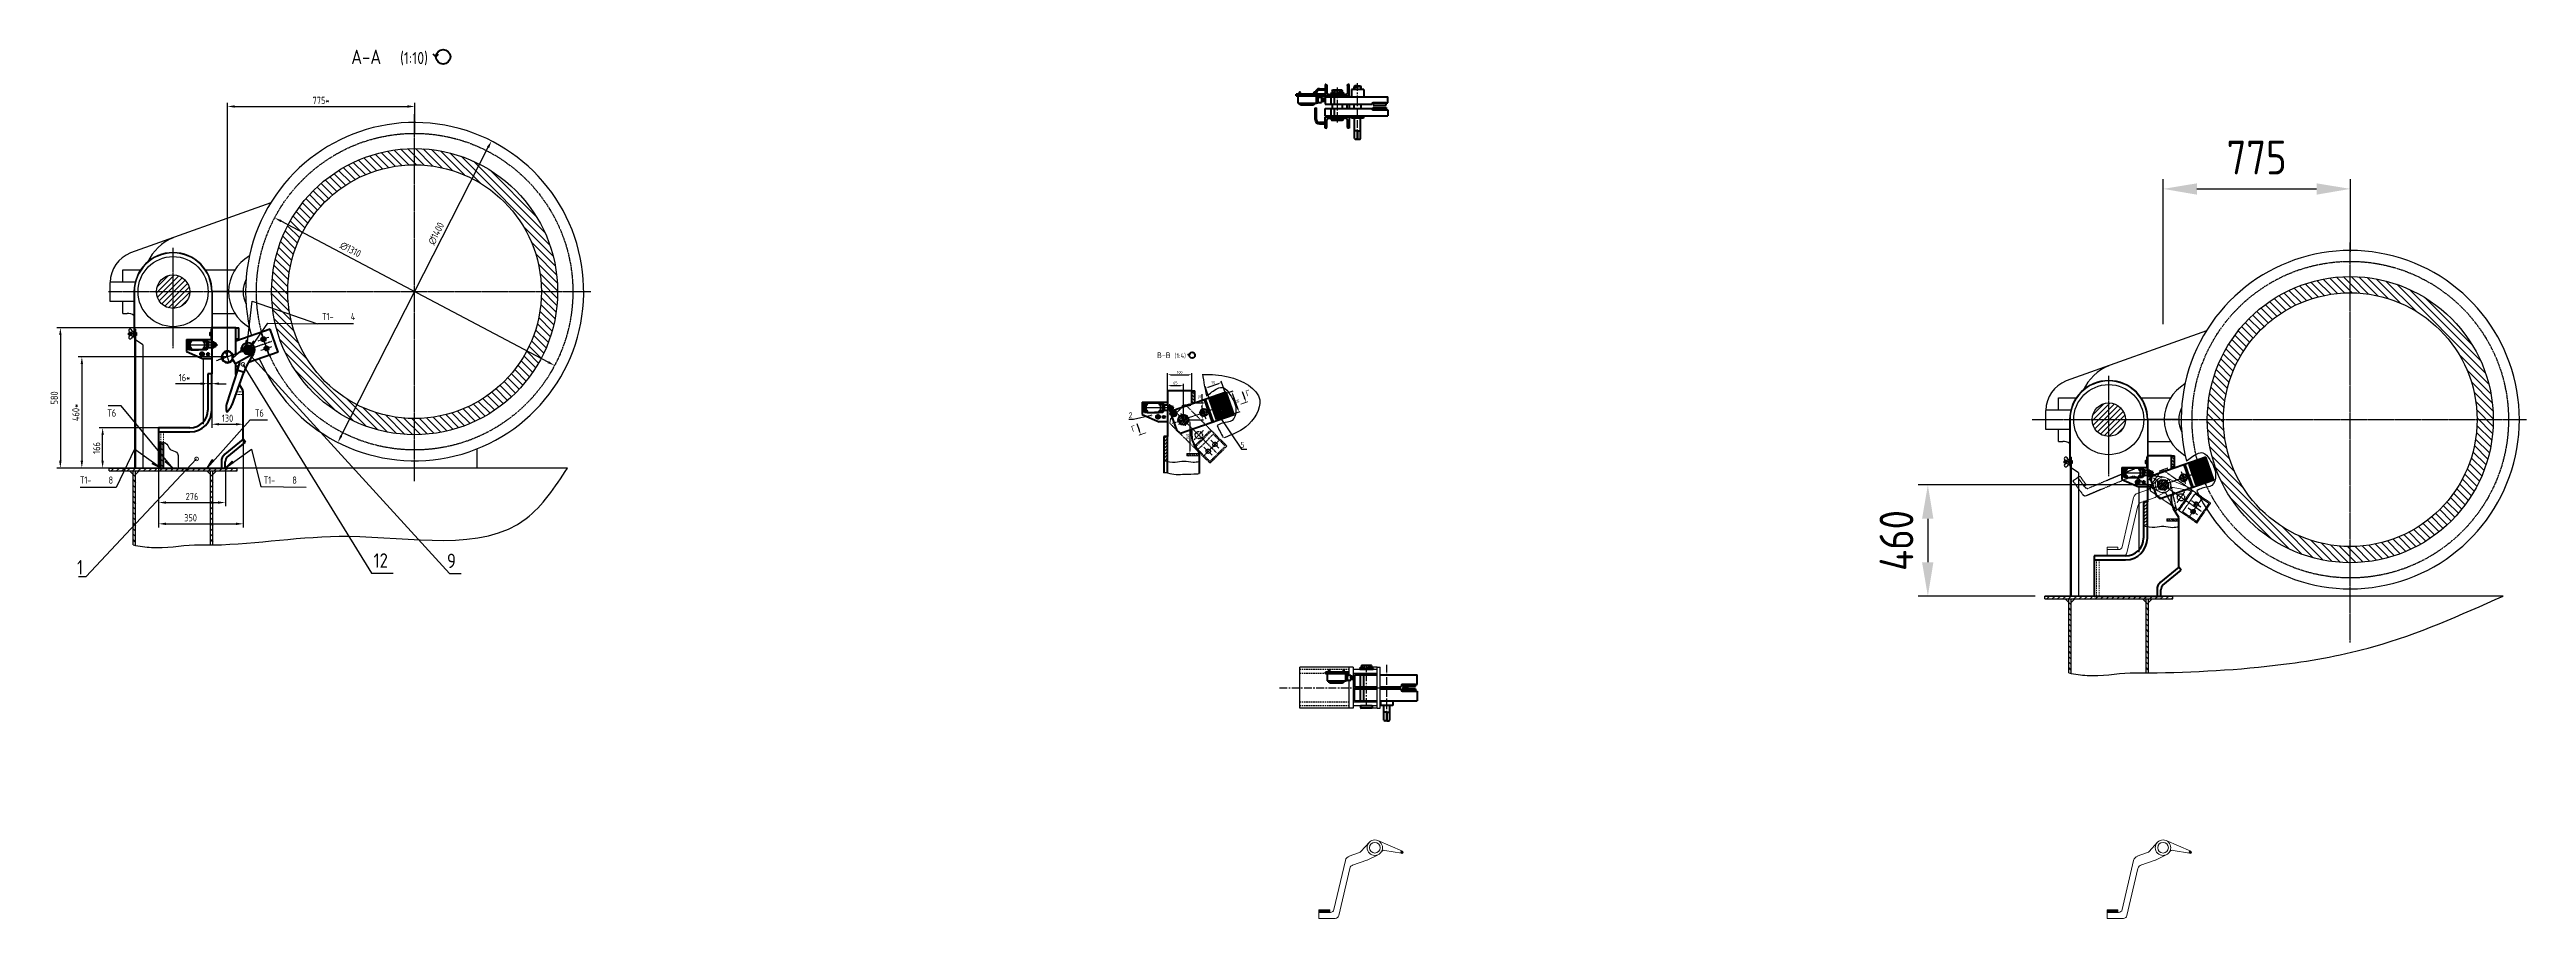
# Model space of a CAD drawing. Header units: millimetres. Extents: x 467 to 39028, y -12467 to 24298.
# Drawn here: x 25190 to 35444, y -10321 to -6725 of the extents above; entities that cross this region are included whole.
import ezdxf
from ezdxf.enums import TextEntityAlignment as Align

# ---------------------------------------------------------------- set-up
doc = ezdxf.new("R2010")
doc.units = ezdxf.units.MM
for name, pattern in [('CENTER', [50.8, 31.75, -6.35, 6.35, -6.35]), ('CENTER2', [1.125, 0.75, -0.125, 0.125, -0.125]), ('HIDDEN', [9.525, 6.35, -3.175]), ('PHANTOM', [2.5, 1.25, -0.25, 0.25, -0.25, 0.25, -0.25])]:
    doc.linetypes.add(name, pattern=pattern)
for name, color, linetype, lineweight in [('AM_5', 3, 'Continuous', 25), ('Con', 6, 'Continuous', 18), ('Cont', 6, 'Continuous', 40)]:
    doc.layers.add(name, color=color, linetype=linetype, lineweight=lineweight)
for name, color, linetype in [('atr_sbr', 7, 'Continuous'), ('Bord', 1, 'Continuous'), ('Cen', 5, 'CENTER'), ('CEN2', 5, 'CENTER2'), ('Cent', 5, 'CENTER'), ('Dim', 7, 'Continuous'), ('Hatch', 250, 'Continuous'), ('Hide', 250, 'HIDDEN'), ('PHAN', 5, 'PHANTOM'), ('Text', 3, 'Continuous'), ('Textb', 6, 'Continuous')]:
    doc.layers.add(name, color=color, linetype=linetype)
doc.styles.add('GOST2_304', font='cs_gost2304.shx', dxfattribs={"oblique": 15})
doc.styles.get("Standard").update_dxf_attribs({"font": 'ISOCP.SHX', "oblique": 15, "bigfont": 'bigfont.shx'})
doc.styles.add('Style1', font='romans.shx', dxfattribs={"width": 0.8})
doc.dimstyles.new('AM_ISO$0', dxfattribs={"dimscale": 40, "dimtxt": 3.5, "dimasz": 3.5, "dimexe": 1, "dimexo": 1, "dimgap": 1.5, "dimtad": 1, "dimdsep": 46, "dimtxsty": 'Style1', "dimcen": 0, "dimclrd": 256, "dimclre": 256, "dimclrt": 3, "dimadec": 0, "dimazin": 2, "dimtp": 0.1, "dimtm": 0.1, "dimtfac": 0.71, "dimtmove": 0, "dimatfit": 3, "dimfxl": 1, "dimlwd": -1, "dimlwe": -1, "dimarcsym": 1})
doc.dimstyles.new('Dia_2', dxfattribs={"dimscale": 2, "dimtxt": 3, "dimasz": 3, "dimexe": 1.25, "dimexo": 0, "dimgap": 1.5, "dimtad": 2, "dimtoh": 1, "dimtxsty": 'Style1', "dimcen": 2.5, "dimclrt": 3, "dimadec": 0, "dimazin": 0, "dimtfac": 1, "dimtmove": 1, "dimatfit": 3, "dimfxl": 1, "dimarcsym": 0})
doc.dimstyles.new('LIN10', dxfattribs={"dimscale": 10, "dimtxt": 3, "dimasz": 3, "dimexe": 1.5, "dimexo": 0, "dimgap": 1, "dimtad": 1, "dimdec": 0, "dimzin": 12, "dimdsep": 46, "dimtxsty": 'Style1', "dimcen": 0, "dimclrt": 3, "dimadec": 0, "dimazin": 0, "dimtfac": 1, "dimtdec": 0, "dimtmove": 0, "dimatfit": 3, "dimfxl": 1, "dimtolj": 1, "dimtzin": 12, "dimarcsym": 0})
doc.dimstyles.new('LIN_4', dxfattribs={"dimscale": 4, "dimtxt": 3, "dimasz": 3, "dimexe": 1.5, "dimexo": 0, "dimgap": 1, "dimtad": 1, "dimdec": 0, "dimzin": 13, "dimdsep": 46, "dimtxsty": 'Style1', "dimcen": 0, "dimclrt": 3, "dimadec": 0, "dimazin": 0, "dimtfac": 1, "dimtdec": 0, "dimtmove": 0, "dimatfit": 3, "dimfxl": 1, "dimtolj": 1, "dimtzin": 13, "dimarcsym": 0})
doc.dimstyles.new('Poz_15', dxfattribs={"dimscale": 15, "dimtxt": 6, "dimasz": 3, "dimexe": 1.25, "dimexo": 0, "dimgap": 1.5, "dimtad": 2, "dimtih": 1, "dimtoh": 1, "dimdec": 0, "dimtxsty": 'Style1', "dimblk": 'DOTSMALL', "dimcen": 2.5, "dimclrt": 6, "dimadec": 0, "dimazin": 0, "dimtfac": 1, "dimtdec": 0, "dimtmove": 0, "dimatfit": 3, "dimldrblk": 'DOTSMALL', "dimfxl": 1, "dimarcsym": 0})
doc.dimstyles.new('SVARKA_10', dxfattribs={"dimscale": 10, "dimtxt": 3, "dimasz": 4, "dimexe": 1.5, "dimexo": 0, "dimgap": 1.5, "dimtad": 1, "dimdec": 0, "dimzin": 12, "dimdsep": 46, "dimtxsty": 'Style1', "dimblk1": 'Arrow', "dimblk2": 'Arrow', "dimsah": 1, "dimcen": 0, "dimclrt": 3, "dimadec": 0, "dimazin": 0, "dimtfac": 1, "dimtdec": 0, "dimtofl": 0, "dimtmove": 1, "dimatfit": 3, "dimldrblk": 'Arrow', "dimfxl": 1, "dimtolj": 1, "dimtzin": 12, "dimarcsym": 0})
doc.dimstyles.new('SVARKA_5', dxfattribs={"dimscale": 5, "dimtxt": 3, "dimasz": 4, "dimexe": 1.5, "dimexo": 0, "dimgap": 1.5, "dimtad": 1, "dimdec": 0, "dimzin": 12, "dimdsep": 46, "dimtxsty": 'Style1', "dimblk1": 'Arrow', "dimblk2": 'Arrow', "dimsah": 1, "dimcen": 0, "dimclrt": 3, "dimadec": 0, "dimazin": 0, "dimtfac": 1, "dimtdec": 0, "dimtofl": 0, "dimtmove": 1, "dimatfit": 3, "dimldrblk": 'Arrow', "dimfxl": 1, "dimtolj": 1, "dimtzin": 12, "dimarcsym": 0})

msp = doc.modelspace()

# ---------------------------------------------------------------- texts
at = {"layer": 'Dim', "color": 6, "style": 'Style1'}
for s, insert, char_height, attachment_point in [('2', (29673.609, -8250.607), 24, 9), ('5', (30120.018, -8372.802), 24, 7), ('12', (26590.777, -8839.818), 60, 6), ('9', (26872.402, -8841.206), 60, 6), ('1', (25329.248, -8867.995), 60, 6)]:
    msp.add_mtext(s, dxfattribs=dict(at, insert=insert, char_height=char_height, attachment_point=attachment_point))
at = {"layer": 'Text', "style": 'Style1', "width": 0.8}
for p in [(25430.324, -8244.624), (26041.22, -8244.624)]:
    msp.add_attdef('Т6', p, 'Т1-', height=30, dxfattribs=at)

# ---------------------------------------------------------------- blocks, each defined once
blk = doc.blocks.new('*D233')
at = {"layer": 'Defpoints', "color": 0, "transparency": 16777216}
for p in [(26702, -6961), (26702, -7072), (25927, -7997)]:
    blk.add_point(p, dxfattribs=at)
at = {"layer": 'Dim', "color": 0, "lineweight": -2, "transparency": 16777216}
for p, q in [((25927, -7997), (25927, -6946)), ((25957, -6961), (26672, -6961)), ((26702, -7072), (26702, -6946))]:
    blk.add_line(p, q, dxfattribs=at)
at = {"layer": 'Dim', "color": 0, "transparency": 16777216}
for points in [[(25957, -6956), (25957, -6966), (25927, -6961)], [(26672, -6956), (26672, -6966), (26702, -6961)]]:
    blk.add_solid(points, dxfattribs=at)
at = {"layer": 'Dim', "color": 3, "transparency": 16777216, "insert": (26314, -6936), "char_height": 30, "attachment_point": 5, "style": 'Style1'}
blk.add_mtext('\\A1;775*', dxfattribs=at)
blk = doc.blocks.new('*D234')
at = {"layer": 'Defpoints', "color": 0, "transparency": 16777216}
for p in [(25927, -7997), (25324, -8457), (25437, -8457)]:
    blk.add_point(p, dxfattribs=at)
at = {"layer": 'Dim', "color": 0, "lineweight": -2, "transparency": 16777216}
for p, q in [((25927, -7997), (25309, -7997)), ((25324, -8027), (25324, -8427)), ((25437, -8457), (25309, -8457))]:
    blk.add_line(p, q, dxfattribs=at)
at = {"layer": 'Dim', "color": 0, "transparency": 16777216}
for points in [[(25319, -8027), (25329, -8027), (25324, -7997)], [(25319, -8427), (25329, -8427), (25324, -8457)]]:
    blk.add_solid(points, dxfattribs=at)
at = {"layer": 'Dim', "color": 3, "transparency": 16777216, "insert": (25299, -8227), "char_height": 30, "attachment_point": 5, "rotation": 90, "style": 'Style1'}
blk.add_mtext('\\A1;460*', dxfattribs=at)
blk = doc.blocks.new('*D238')
at = {"layer": 'Defpoints', "color": 0, "transparency": 16777216}
for p in [(25410, -8291), (25642, -8291), (25642, -8457)]:
    blk.add_point(p, dxfattribs=at)
at = {"layer": 'Dim', "color": 0, "lineweight": -2, "transparency": 16777216}
for p, q in [((25642, -8291), (25395, -8291)), ((25410, -8427), (25410, -8321)), ((25642, -8457), (25395, -8457))]:
    blk.add_line(p, q, dxfattribs=at)
at = {"layer": 'Dim', "color": 0, "transparency": 16777216}
for points in [[(25405, -8321), (25415, -8321), (25410, -8291)], [(25405, -8427), (25415, -8427), (25410, -8457)]]:
    blk.add_solid(points, dxfattribs=at)
at = {"layer": 'Dim', "color": 3, "transparency": 16777216, "insert": (25385, -8374), "char_height": 30, "attachment_point": 5, "rotation": 90, "style": 'Style1'}
blk.add_mtext('\\A1;166', dxfattribs=at)
blk = doc.blocks.new('*D239')
at = {"layer": 'Defpoints', "color": 0, "transparency": 16777216}
for p in [(25642, -8457), (25918, -8457), (25918, -8600)]:
    blk.add_point(p, dxfattribs=at)
at = {"layer": 'Dim', "color": 0, "lineweight": -2, "transparency": 16777216}
for p, q in [((25642, -8457), (25642, -8615)), ((25918, -8457), (25918, -8615)), ((25672, -8600), (25888, -8600))]:
    blk.add_line(p, q, dxfattribs=at)
at = {"layer": 'Dim', "color": 0, "transparency": 16777216}
for points in [[(25672, -8595), (25672, -8605), (25642, -8600)], [(25888, -8595), (25888, -8605), (25918, -8600)]]:
    blk.add_solid(points, dxfattribs=at)
at = {"layer": 'Dim', "color": 3, "transparency": 16777216, "insert": (25780, -8575), "char_height": 30, "attachment_point": 5, "style": 'Style1'}
blk.add_mtext('\\A1;276', dxfattribs=at)
blk = doc.blocks.new('*D240')
at = {"layer": 'Defpoints', "color": 0, "transparency": 16777216}
for p in [(25871, -7877), (25235, -8457), (25437, -8457)]:
    blk.add_point(p, dxfattribs=at)
at = {"layer": 'Dim', "color": 0, "lineweight": -2, "transparency": 16777216}
for p, q in [((25871, -7877), (25220, -7877)), ((25235, -7907), (25235, -8427)), ((25437, -8457), (25220, -8457))]:
    blk.add_line(p, q, dxfattribs=at)
at = {"layer": 'Dim', "color": 0, "transparency": 16777216}
for points in [[(25230, -7907), (25240, -7907), (25235, -7877)], [(25230, -8427), (25240, -8427), (25235, -8457)]]:
    blk.add_solid(points, dxfattribs=at)
at = {"layer": 'Dim', "color": 3, "transparency": 16777216, "insert": (25210, -8167), "char_height": 30, "attachment_point": 5, "rotation": 90, "style": 'Style1'}
blk.add_mtext('\\A1;580', dxfattribs=at)
blk = doc.blocks.new('*D235')
at = {"layer": 'Defpoints', "color": 0, "transparency": 16777216}
for p in [(25862, -8203), (25992, -8273), (25992, -8276)]:
    blk.add_point(p, dxfattribs=at)
at = {"layer": 'Dim', "color": 0, "lineweight": -2, "transparency": 16777216}
for p, q in [((25862, -8203), (25862, -8291)), ((25892, -8276), (25962, -8276)), ((25992, -8273), (25992, -8291))]:
    blk.add_line(p, q, dxfattribs=at)
at = {"layer": 'Dim', "color": 0, "transparency": 16777216}
for points in [[(25892, -8271), (25892, -8281), (25862, -8276)], [(25962, -8271), (25962, -8281), (25992, -8276)]]:
    blk.add_solid(points, dxfattribs=at)
at = {"layer": 'Dim', "color": 3, "transparency": 16777216, "insert": (25927, -8251), "char_height": 30, "attachment_point": 5, "style": 'Style1'}
blk.add_mtext('\\A1;130', dxfattribs=at)
blk = doc.blocks.new('*D236')
at = {"layer": 'Defpoints', "color": 0, "transparency": 16777216}
for p in [(25846, -8108), (25846, -8203), (25862, -8203)]:
    blk.add_point(p, dxfattribs=at)
at = {"layer": 'Dim', "color": 0, "lineweight": -2, "transparency": 16777216}
for p, q in [((25846, -8203), (25846, -8093)), ((25862, -8203), (25862, -8093)), ((25816, -8108), (25712, -8108)), ((25862, -8108), (25846, -8108)), ((25892, -8108), (25922, -8108))]:
    blk.add_line(p, q, dxfattribs=at)
at = {"layer": 'Dim', "color": 0, "transparency": 16777216}
for points in [[(25816, -8103), (25816, -8113), (25846, -8108)], [(25892, -8103), (25892, -8113), (25862, -8108)]]:
    blk.add_solid(points, dxfattribs=at)
at = {"layer": 'Dim', "color": 3, "transparency": 16777216, "insert": (25749, -8083), "char_height": 30, "attachment_point": 5, "style": 'Style1'}
blk.add_mtext('\\A1;16*', dxfattribs=at)
blk = doc.blocks.new('*D237')
at = {"layer": 'Defpoints', "color": 0, "transparency": 16777216}
for p in [(25992, -8337), (25642, -8457), (25992, -8688)]:
    blk.add_point(p, dxfattribs=at)
at = {"layer": 'Dim', "color": 0, "lineweight": -2, "transparency": 16777216}
for p, q in [((25992, -8337), (25992, -8703)), ((25642, -8457), (25642, -8703)), ((25672, -8688), (25962, -8688))]:
    blk.add_line(p, q, dxfattribs=at)
at = {"layer": 'Dim', "color": 0, "transparency": 16777216}
for points in [[(25672, -8683), (25672, -8693), (25642, -8688)], [(25962, -8683), (25962, -8693), (25992, -8688)]]:
    blk.add_solid(points, dxfattribs=at)
at = {"layer": 'Dim', "color": 3, "transparency": 16777216, "insert": (25774, -8663), "char_height": 30, "attachment_point": 5, "style": 'Style1'}
blk.add_mtext('\\A1;350', dxfattribs=at)
blk = doc.blocks.new('*D241')
at = {"layer": 'Defpoints', "color": 0, "transparency": 16777216}
for p in [(26122, -7422), (27281, -8033)]:
    blk.add_point(p, dxfattribs=at)
at = {"layer": 'Dim', "color": 0, "lineweight": -2, "transparency": 16777216}
blk.add_line((27254, -8019), (26149, -7436), dxfattribs=at)
at = {"layer": 'Dim', "color": 0, "transparency": 16777216}
for points in [[(26151, -7431), (26147, -7440), (26122, -7422)], [(27257, -8015), (27252, -8023), (27281, -8033)]]:
    blk.add_solid(points, dxfattribs=at)
at = {"layer": 'Dim', "color": 3, "transparency": 16777216, "insert": (26436, -7553), "char_height": 30, "attachment_point": 5, "rotation": 332.1789, "style": 'Style1'}
blk.add_mtext('∅1310', dxfattribs=at)
blk = doc.blocks.new('*D242')
at = {"layer": 'Defpoints', "color": 0, "transparency": 16777216}
for p in [(27020, -7104), (26384, -8351)]:
    blk.add_point(p, dxfattribs=at)
at = {"layer": 'Dim', "color": 0, "lineweight": -2, "transparency": 16777216}
blk.add_line((26397, -8324), (27006, -7130), dxfattribs=at)
at = {"layer": 'Dim', "color": 0, "transparency": 16777216}
for points in [[(27001, -7128), (27010, -7133), (27020, -7104)], [(26393, -8322), (26402, -8326), (26384, -8351)]]:
    blk.add_solid(points, dxfattribs=at)
at = {"layer": 'Dim', "color": 3, "transparency": 16777216, "insert": (26791, -7487), "char_height": 30, "attachment_point": 5, "rotation": 62.9902, "style": 'Style1'}
blk.add_mtext('∅1400', dxfattribs=at)
blk = doc.blocks.new('1')
at = {"layer": 'Cont'}
for q in [(0.1, 4), (2.4, 4)]:
    blk.add_line((1.3, 2.9), q, dxfattribs=at)
blk.add_circle((4.3, 2.9), 3, dxfattribs=at)
blk = doc.blocks.new('ZNAK04')
at = {"layer": 'Cont'}
blk.add_blockref('1', (30.3, 0.2), dxfattribs=at)
at = {"layer": 'Textb', "style": 'Style1', "width": 0.8}
for tag, height, p in [('А-А', 6, (13.9, 0.1)), ('SC', 5, (28.7, 0.1))]:
    blk.add_attdef(tag, text='', height=height, dxfattribs=at).set_placement(p, align=Align.RIGHT)
blk.add_attdef('45%%D(1)', (38.2, 0.1), '', height=5, dxfattribs=at)
blk = doc.blocks.new('Arrow')
blk.add_hatch(color=256).paths.add_polyline_path([(0, 0), (-1, 0), (-1, -0.17)])
blk.add_line((-1, 0), (-1, -0.17))
at = {"color": 0, "linetype": 'ByBlock', "lineweight": -2}
for q in [(-1, 0), (-1, -0.17)]:
    blk.add_line((0, 0), q, dxfattribs=at)
blk = doc.blocks.new('svarka02')
at = {"layer": 'Text', "style": 'Style1', "width": 0.8}
for tag, p in [('Т1-', (2, 1.5)), ('6', (13.8, 1.5))]:
    blk.add_attdef(tag, p, '', height=3, dxfattribs=at)
blk = doc.blocks.new('_DotSmall')
at = {"color": 0, "linetype": 'ByBlock', "const_width": 0.5}
blk.add_lwpolyline([(-0.0625, 0, 1), (0.0625, 0, 1)], format="xyb", close=True, dxfattribs=at)
blk = doc.blocks.new('ключ')
for p, q in [((22796, 4626), (22813, 4626)), ((22796, 4609), (22796, 4626)), ((22813, 4626), (22813, 4609)), ((22814, 4645), (22876, 4587)), ((22899, 4631), (22899, 4604)), ((23041, 4629), (22899, 4631)), ((23076, 4616), (23076, 4619)), ((22813, 4609), (22796, 4609)), ((22817, 4592), (22860, 4567)), ((22876, 4587), (22860, 4567)), ((22899, 4604), (23046, 4606)), ((23046, 4606), (23046, 4606))]:
    blk.add_line(p, q)
for radius in [19.6, 14.9]:
    blk.add_circle((22805, 4618), radius)
for centre, radius, start, end in [((22805, 4618), 28.8, 72.2726, 295.6169), ((22914, 4989), 358, 253.7128, 267.5946), ((23025, 4509), 121, 64.988, 82.4765), ((23037, 4688), 82.7, 276.1825, 298.407), ((22914, 4230), 375, 92.2201, 98.0847)]:
    blk.add_arc(centre, radius, start, end)
blk = doc.blocks.new('еншае')
at = {"layer": 'CEN2', "linetype": 'Continuous'}
for p, q in [((34815, 79), (34939, 79)), ((34922, 95), (34922, 65))]:
    blk.add_line(p, q, dxfattribs=at)
at = {"layer": 'Cont'}
for p, q in [((34818, 99), (34818, 59)), ((34829, 99), (34818, 99)), ((34818, 59), (34894, 59)), ((34828, 95), (34820, 95)), ((34820, 93), (34828, 93)), ((34828, 65), (34820, 65)), ((34820, 63), (34828, 63)), ((34824, 89), (34824, 69)), ((34829, 99), (34859, 99)), ((34829, 99), (34879, 99)), ((34829, 94), (34829, 99)), ((34829, 64), (34829, 59)), ((34829, 59), (34879, 59)), ((34894, 99), (34859, 99)), ((34879, 99), (34879, 94)), ((34879, 59), (34879, 64)), ((34888, 95), (34880, 95)), ((34880, 93), (34888, 93)), ((34888, 65), (34880, 64)), ((34880, 63), (34888, 64)), ((34884, 69), (34884, 89)), ((34894, 79), (34894, 99)), ((34899, 94), (34894, 94)), ((34894, 59), (34894, 79)), ((34899, 64), (34894, 64)), ((34899, 64), (34899, 94)), ((34899, 89), (34914, 89)), ((34899, 68), (34914, 68)), ((34914, 68), (34914, 89)), ((34914, 85), (34916, 85)), ((34914, 73), (34916, 73)), ((34925, 85), (34915, 85)), ((34915, 73), (34925, 73)), ((34925, 73), (34925, 85))]:
    blk.add_line(p, q, dxfattribs=at)
for centre, radius in [((34824, 94), 4.25), ((34824, 64), 4.25), ((34884, 94), 4.25), ((34884, 64), 4.25), ((34922, 79), 1.96)]:
    blk.add_circle(centre, radius, dxfattribs=at)
for centre, radius, start, end in [((34824, 94), 3.81, 171.9988, 190.1177), ((34824, 64), 3.81, 170.8375, 188.9564), ((34824, 94), 4.79, 270, 0), ((34824, 64), 4.79, 0, 90), ((34824, 94), 3.81, 351.9988, 10.1177), ((34824, 64), 3.81, 350.8375, 8.9564), ((34884, 94), 4.79, 180, 270), ((34884, 64), 4.79, 90, 180), ((34884, 94), 3.81, 171.4607, 189.5796), ((34884, 64), 3.81, 173.0689, 191.1878), ((34884, 94), 3.81, 351.4607, 9.5796), ((34884, 64), 3.81, 353.0689, 11.1878), ((34922, 79), 8.6, 222.5121, 137.4879)]:
    blk.add_arc(centre, radius, start, end, dxfattribs=at)
at = {"layer": 'PHAN'}
for p, q in [((34929, 85), (34919, 85)), ((34919, 73), (34929, 73)), ((34929, 73), (34929, 85))]:
    blk.add_line(p, q, dxfattribs=at)
blk.add_circle((34926, 79), 1.96, dxfattribs=at)
blk.add_arc((34926, 79), 8.6, 222.5121, 137.4879, dxfattribs=at)
blk = doc.blocks.new('*D244')
at = {"layer": 'Defpoints', "color": 0, "transparency": 16777216}
for p in [(29819, -8137), (29884, -8115), (29884, -8257)]:
    blk.add_point(p, dxfattribs=at)
at = {"layer": 'Dim', "color": 0, "lineweight": -2, "transparency": 16777216}
for p, q in [((29819, -8137), (29819, -8109)), ((29831, -8115), (29872, -8115)), ((29884, -8257), (29884, -8109))]:
    blk.add_line(p, q, dxfattribs=at)
at = {"layer": 'Dim', "color": 0, "transparency": 16777216}
for points in [[(29831, -8113), (29831, -8117), (29819, -8115)], [(29872, -8113), (29872, -8117), (29884, -8115)]]:
    blk.add_solid(points, dxfattribs=at)
at = {"layer": 'Dim', "color": 3, "transparency": 16777216, "insert": (29851, -8105), "char_height": 12, "attachment_point": 5, "style": 'Style1'}
blk.add_mtext('65', dxfattribs=at)
blk = doc.blocks.new('*D243')
at = {"layer": 'Defpoints', "color": 0, "transparency": 16777216}
for p in [(29931, -8187), (29962, -8187), (29884, -8257)]:
    blk.add_point(p, dxfattribs=at)
at = {"layer": 'Dim', "color": 0, "lineweight": -2, "transparency": 16777216}
for p, q in [((29931, -8187), (29968, -8187)), ((29962, -8187), (29962, -8152)), ((29962, -8245), (29962, -8199)), ((29884, -8257), (29968, -8257))]:
    blk.add_line(p, q, dxfattribs=at)
at = {"layer": 'Dim', "color": 0, "transparency": 16777216}
for points in [[(29960, -8199), (29964, -8199), (29962, -8187)], [(29960, -8245), (29964, -8245), (29962, -8257)]]:
    blk.add_solid(points, dxfattribs=at)
at = {"layer": 'Dim', "color": 3, "transparency": 16777216, "insert": (29952, -8163), "char_height": 12, "attachment_point": 5, "rotation": 90, "style": 'Style1'}
blk.add_mtext('70', dxfattribs=at)
blk = doc.blocks.new('*D245')
at = {"layer": 'Defpoints', "color": 0, "transparency": 16777216}
for p in [(29884, -8257), (29899, -8397), (29911, -8397)]:
    blk.add_point(p, dxfattribs=at)
at = {"layer": 'Dim', "color": 0, "lineweight": -2, "transparency": 16777216}
for p, q in [((29884, -8257), (29917, -8257)), ((29911, -8269), (29911, -8385)), ((29899, -8397), (29917, -8397))]:
    blk.add_line(p, q, dxfattribs=at)
at = {"layer": 'Dim', "color": 0, "transparency": 16777216}
for points in [[(29909, -8269), (29913, -8269), (29911, -8257)], [(29909, -8385), (29913, -8385), (29911, -8397)]]:
    blk.add_solid(points, dxfattribs=at)
at = {"layer": 'Dim', "color": 3, "transparency": 16777216, "insert": (29901, -8327), "char_height": 12, "attachment_point": 5, "rotation": 90, "style": 'Style1'}
blk.add_mtext('140', dxfattribs=at)
blk = doc.blocks.new('*D246')
at = {"layer": 'Defpoints', "color": 0, "transparency": 16777216}
for p in [(29919, -8071), (29819, -8137), (29919, -8137)]:
    blk.add_point(p, dxfattribs=at)
at = {"layer": 'Dim', "color": 0, "lineweight": -2, "transparency": 16777216}
for p, q in [((29819, -8137), (29819, -8065)), ((29831, -8071), (29907, -8071)), ((29919, -8137), (29919, -8065))]:
    blk.add_line(p, q, dxfattribs=at)
at = {"layer": 'Dim', "color": 0, "transparency": 16777216}
for points in [[(29831, -8069), (29831, -8073), (29819, -8071)], [(29907, -8069), (29907, -8073), (29919, -8071)]]:
    blk.add_solid(points, dxfattribs=at)
at = {"layer": 'Dim', "color": 3, "transparency": 16777216, "insert": (29869, -8061), "char_height": 12, "attachment_point": 5, "style": 'Style1'}
blk.add_mtext('100', dxfattribs=at)
blk = doc.blocks.new('razrez07')
at = {"layer": 'Text', "const_width": 0.8}
blk.add_lwpolyline([(-2, 0), (6, 0)], dxfattribs=at)
at = {"layer": 'Text'}
blk.add_lwpolyline([(0, 0, 0, 1.76, 0), (0, 5, 1.76, 1.76, 0)], format="xyseb", dxfattribs=at)
blk.add_lwpolyline([(0, 12), (0, 5)], dxfattribs=at)
at = {"layer": 'Textb', "style": 'GOST2_304', "oblique": 15}
blk.add_attdef('А', (-7.1, 5.4), '', height=6, dxfattribs=at)
blk = doc.blocks.new('*D247')
at = {"layer": 'Defpoints', "color": 0, "transparency": 16777216}
for p in [(29992, -8172), (30042, -8103), (30058, -8149)]:
    blk.add_point(p, dxfattribs=at)
at = {"layer": 'Dim', "color": 0, "lineweight": -2, "transparency": 16777216}
for p, q in [((30058, -8149), (30040, -8097)), ((29992, -8172), (29974, -8120)), ((29987, -8122), (30031, -8107))]:
    blk.add_line(p, q, dxfattribs=at)
at = {"layer": 'Dim', "color": 0, "transparency": 16777216}
for points in [[(29987, -8120), (29988, -8124), (29976, -8126)], [(30030, -8105), (30031, -8109), (30042, -8103)]]:
    blk.add_solid(points, dxfattribs=at)
at = {"layer": 'Dim', "color": 3, "transparency": 16777216, "insert": (30008, -8104), "char_height": 12, "attachment_point": 5, "rotation": 19.2077, "style": 'Style1'}
blk.add_mtext('70', dxfattribs=at)
blk = doc.blocks.new('*D248')
at = {"layer": 'Defpoints', "color": 0, "transparency": 16777216}
for p in [(30050, -8152), (30079, -8237), (30114, -8225)]:
    blk.add_point(p, dxfattribs=at)
at = {"layer": 'Dim', "color": 0, "lineweight": -2, "transparency": 16777216}
for p, q in [((30050, -8152), (30090, -8138)), ((30088, -8151), (30110, -8214)), ((30079, -8237), (30119, -8223))]:
    blk.add_line(p, q, dxfattribs=at)
at = {"layer": 'Dim', "color": 0, "transparency": 16777216}
for points in [[(30090, -8151), (30086, -8152), (30084, -8140)], [(30112, -8213), (30108, -8214), (30114, -8225)]]:
    blk.add_solid(points, dxfattribs=at)
at = {"layer": 'Dim', "color": 3, "transparency": 16777216, "insert": (30108, -8179), "char_height": 12, "attachment_point": 5, "rotation": 289.2077, "style": 'Style1'}
blk.add_mtext('90', dxfattribs=at)
blk = doc.blocks.new('60160800000000100100001478')
at = {"color": 5, "linetype": 'CENTER', "ltscale": 0.372}
blk.add_line((-3.5, 0), (18, 0), dxfattribs=at)
at = {"ltscale": 0.372}
for p, q in [((0.5, 5.5), (0, 5.5)), ((0, 5.5), (0, 0.9)), ((0, 0.9), (0.5, 0.9)), ((0.5, 0.9), (0.5, 5.5)), ((0.5, 5.5), (3, 3)), ((1.5, 0.9), (0.5, 0.9)), ((1.5, -0.9), (1.5, 0.9)), ((3, 3), (3, -3)), ((3, 3), (14.7807, 3)), ((14.7807, 3), (15, 3)), ((15, 3), (16, 2)), ((15, 3), (15, -3)), ((16, 2), (16, -2)), ((0, -5.5), (0, -0.9)), ((0, -0.9), (1.5, -0.9)), ((0.5, -5.5), (0, -5.5)), ((0.5, -0.9), (0.5, -5.5)), ((3, -3), (0.5, -5.5)), ((3, -3), (14.7807, -3)), ((15, -3), (14.7807, -3)), ((16, -2), (15, -3))]:
    blk.add_line(p, q, dxfattribs=at)
at = {"color": 1, "ltscale": 0.372}
for p, q in [((3, 2.4585), (14.7807, 2.4585)), ((14.7807, 2.4585), (15.5415, 2.4585)), ((3, -2.4585), (14.7807, -2.4585)), ((14.7807, -2.4585), (15.5415, -2.4585))]:
    blk.add_line(p, q, dxfattribs=at)
at = {"layer": 'atr_sbr', "ltscale": 0.372, "flags": 9}
for tag in ['ГАЙКА', 'КОНТРГАЙКА', 'ШАЙБА ПОД ГАЙКУ', 'ШАЙБА ПОД ГОЛОВКУ', 'БОЛТ ИЛИ ВИНТ']:
    blk.add_attdef(tag, (0, 0), '', height=0.2, dxfattribs=at)
blk = doc.blocks.new('CF43500')
for p, q in [((0, 0), (0, 100)), ((0, 100), (46, 100)), ((46, 0), (0, 0)), ((4.5, 14.6), (4.5, 85.4)), ((42, 92.4), (11.5, 92.4)), ((42, 7.6), (11.5, 7.6)), ((46, 100), (46, 96.4)), ((46, 3.6), (46, 0))]:
    blk.add_line(p, q)
for centre, radius, start, end in [((11.5, 85.4), 7, 90, 180), ((11.5, 14.6), 7, 180, 270), ((42, 96.4), 4, 270, 0), ((42, 3.6), 4, 0, 90)]:
    blk.add_arc(centre, radius, start, end)
blk = doc.blocks.new('*D249')
at = {"layer": 'AM_5', "linetype": 'ByBlock', "transparency": 16777216}
for p, q in [((33940, -7862), (33940, -7262)), ((34715, -7562), (34715, -7262)), ((34080, -7302), (34575, -7302))]:
    blk.add_line(p, q, dxfattribs=at)
at = {"layer": 'AM_5', "transparency": 16777216}
for points in [[(34080, -7279), (34080, -7326), (33940, -7302)], [(34575, -7279), (34575, -7326), (34715, -7302)]]:
    blk.add_solid(points, dxfattribs=at)
at = {"layer": 'Defpoints', "color": 0, "transparency": 16777216}
for p in [(34715, -7302), (34715, -7602), (33940, -7902)]:
    blk.add_point(p, dxfattribs=at)
at = {"layer": 'AM_5', "color": 3, "transparency": 16777216, "insert": (34327, -7172), "char_height": 140, "attachment_point": 5, "style": 'Style1'}
blk.add_mtext('775', dxfattribs=at)
blk = doc.blocks.new('*D250')
at = {"layer": 'AM_5', "linetype": 'ByBlock', "transparency": 16777216}
for p, q in [((33900, -8527), (32926, -8527)), ((32966, -8667), (32966, -8847)), ((33410, -8987), (32926, -8987))]:
    blk.add_line(p, q, dxfattribs=at)
at = {"layer": 'AM_5', "transparency": 16777216}
for points in [[(32942, -8667), (32989, -8667), (32966, -8527)], [(32942, -8847), (32989, -8847), (32966, -8987)]]:
    blk.add_solid(points, dxfattribs=at)
at = {"layer": 'Defpoints', "color": 0, "transparency": 16777216}
for p in [(33940, -8527), (32966, -8987), (33450, -8987)]:
    blk.add_point(p, dxfattribs=at)
at = {"layer": 'AM_5', "color": 3, "transparency": 16777216, "insert": (32836, -8757), "char_height": 140, "attachment_point": 5, "rotation": 90, "style": 'Style1'}
blk.add_mtext('460', dxfattribs=at)

# ---------------------------------------------------------------- dimensions: what is measured, and where the dimension line sits
at = {"layer": 'AM_5'}
dim = msp.add_linear_dim(base=(34714.696, -7302.173), p1=(33939.696, -7901.547), p2=(34714.696, -7601.929), dimstyle='AM_ISO$0', dxfattribs=at)
dim.commit()
dim.dimension.update_dxf_attribs({"geometry": '*D249', "text_midpoint": (34327.196, -7302.173), "dimtype": 160})
dim = msp.add_linear_dim(base=(32965.614, -8986.929), p1=(33939.696, -8526.929), p2=(33449.696, -8986.929), angle=90, dimstyle='AM_ISO$0', override={"dimpost": ''}, dxfattribs=at)
dim.commit()
dim.dimension.update_dxf_attribs({"geometry": '*D250', "text_midpoint": (32835.614, -8756.929)})
at = {"layer": 'Dim'}
dim = msp.add_linear_dim(base=(26701.619, -6961.016), p1=(25926.619, -7997.272), p2=(26701.619, -7072.272), text='<>*', dimstyle='LIN10', override={"dimtp": 0.1, "dimtm": 0.1, "dimtfac": 0.71, "dimtdec": 3, "dimtzin": 8}, dxfattribs=at)
dim.commit()
dim.dimension.update_dxf_attribs({"geometry": '*D233', "text_midpoint": (26314.119, -6961.016), "dimtype": 160})
for p1, p2, picture, middle in [((26383.719, -8350.924), (27019.52, -7103.62), '*D242', (26817.3, -7500.331)), ((27280.908, -8032.968), (26122.331, -7421.576), '*D241', (26422.339, -7579.893))]:
    dim = msp.add_diameter_dim_2p(p1=p1, p2=p2, dimstyle='Dia_2', override={"dimscale": 10, "dimtp": 0.1, "dimtm": 0.1, "dimtfac": 0.71, "dimtdec": 3, "dimtmove": 0, "dimatfit": 2}, dxfattribs=at)
    dim.commit()
    dim.dimension.update_dxf_attribs({"geometry": picture, "text_midpoint": middle, "dimtype": 163})
for base, p1, p2, angle, dimstyle, override, picture, middle in [((25234.926, -8457.272), (25870.513, -7877.272), (25436.619, -8457.272), 90, 'LIN10', {"dimtp": 0.1, "dimtm": 0.1, "dimtfac": 0.71, "dimtdec": 3, "dimtzin": 8}, '*D240', (25209.926, -8167.272)), ((30113.576, -8224.856), (30049.776, -8151.778), (30079.385, -8236.768), 109.2076774, 'LIN_4', {"dimtp": 0.1, "dimtm": 0.1, "dimtfac": 0.71, "dimtdec": 2, "dimtolj": 0, "dimtzin": 8}, '*D248', (30108.215, -8179.071)), ((25409.557, -8291.272), (25641.619, -8457.272), (25641.619, -8291.272), 90, 'LIN10', {"dimtp": 0.1, "dimtm": 0.1, "dimtfac": 0.71, "dimtdec": 3, "dimtzin": 8}, '*D238', (25384.557, -8374.272)), ((29911.018, -8397.216), (29883.912, -8257.216), (29898.912, -8397.216), 90, 'LIN_4', {"dimtp": 0.1, "dimtm": 0.1, "dimtfac": 0.71, "dimtdec": 2, "dimtmove": 0, "dimtolj": 0, "dimtzin": 8}, '*D245', (29901.018, -8327.216))]:
    dim = msp.add_linear_dim(base=base, p1=p1, p2=p2, angle=angle, dimstyle=dimstyle, override=override, dxfattribs=at)
    dim.commit()
    dim.dimension.update_dxf_attribs({"geometry": picture, "text_midpoint": middle})
dim = msp.add_linear_dim(base=(25324.272, -8457.272), p1=(25926.619, -7997.272), p2=(25436.619, -8457.272), angle=90, text='<>*', dimstyle='LIN10', override={"dimtp": 0.1, "dimtm": 0.1, "dimtfac": 0.71, "dimtdec": 3, "dimtzin": 8}, dxfattribs=at)
dim.commit()
dim.dimension.update_dxf_attribs({"geometry": '*D234', "text_midpoint": (25299.272, -8227.272)})
dim = msp.add_linear_dim(base=(25845.619, -8108.246), p1=(25861.619, -8203.298), p2=(25845.619, -8203.298), text='<>*', dimstyle='LIN10', override={"dimtp": 0.1, "dimtm": 0.1, "dimtfac": 0.71, "dimtdec": 3, "dimtzin": 8}, dxfattribs=at)
dim.commit()
dim.dimension.update_dxf_attribs({"geometry": '*D236', "text_midpoint": (25748.762, -8083.246)})
for base, p1, p2, dimstyle, override, picture, middle in [((29918.912, -8070.692), (29818.912, -8137.216), (29918.912, -8137.216), 'LIN_4', {"dimtp": 0.1, "dimtm": 0.1, "dimtfac": 0.71, "dimtdec": 2, "dimtolj": 0, "dimtzin": 8}, '*D246', (29868.912, -8060.692)), ((29883.912, -8115.464), (29818.912, -8137.216), (29883.912, -8257.216), 'LIN_4', {"dimtp": 0.1, "dimtm": 0.1, "dimtfac": 0.71, "dimtdec": 2, "dimtolj": 0, "dimtzin": 8}, '*D244', (29851.412, -8105.464)), ((25991.619, -8275.727), (25861.619, -8203.298), (25991.619, -8272.744), 'LIN10', {"dimtp": 0.1, "dimtm": 0.1, "dimtfac": 0.71, "dimtdec": 3, "dimtzin": 8}, '*D235', (25926.619, -8250.727)), ((25917.619, -8599.626), (25641.619, -8457.272), (25917.619, -8457.272), 'LIN10', {"dimtp": 0.1, "dimtm": 0.1, "dimtfac": 0.71, "dimtdec": 3, "dimtzin": 8}, '*D239', (25779.619, -8574.626))]:
    dim = msp.add_linear_dim(base=base, p1=p1, p2=p2, dimstyle=dimstyle, override=override, dxfattribs=at)
    dim.commit()
    dim.dimension.update_dxf_attribs({"geometry": picture, "text_midpoint": middle})
for base, p1, p2, angle, picture, middle in [((30041.962, -8102.963), (29991.871, -8171.952), (30057.974, -8148.922), 19.2076774, '*D247', (30011.436, -8113.598)), ((29962.044, -8187.216), (29883.912, -8257.216), (29930.912, -8187.216), 90, '*D243', (29962.044, -8163.444))]:
    dim = msp.add_linear_dim(base=base, p1=p1, p2=p2, angle=angle, dimstyle='LIN_4', override={"dimtp": 0.1, "dimtm": 0.1, "dimtfac": 0.71, "dimtdec": 2, "dimtolj": 0, "dimtzin": 8}, dxfattribs=at)
    dim.commit()
    dim.dimension.update_dxf_attribs({"geometry": picture, "text_midpoint": middle, "dimtype": 160})
dim = msp.add_linear_dim(base=(25991.619, -8687.828), p1=(25641.619, -8457.272), p2=(25991.619, -8337.272), dimstyle='LIN10', override={"dimtp": 0.1, "dimtm": 0.1, "dimtfac": 0.71, "dimtdec": 3, "dimtzin": 8}, dxfattribs=at)
dim.commit()
dim.dimension.update_dxf_attribs({"geometry": '*D237', "text_midpoint": (25774.225, -8687.828), "dimtype": 160})

# ---------------------------------------------------------------- hatches: boundary and pattern name
at = {"layer": 'Con'}
h = msp.add_hatch(dxfattribs=at)
h.set_pattern_fill('ANSI31', color=256)
h.set_pattern_definition([(45, (-3262.9994, 0), (-2.24506403, 2.24506403), [])])
h.paths.add_polyline_path([(30784.224, -10047.181, 1), (30794.224, -10047.181, 1)])
h.paths.add_polyline_path([(30489.696, -10285.836), (30444.696, -10285.836), (30444.696, -10295.836), (30489.696, -10295.836)])
h = msp.add_hatch(dxfattribs=at)
h.set_pattern_fill('ANSI31', color=256)
h.paths.add_polyline_path([(34047.224, -10047.181, 1), (34057.224, -10047.181, 1)])
h.paths.add_polyline_path([(33752.696, -10285.836), (33707.696, -10285.836), (33707.696, -10295.836), (33752.696, -10295.836)])
at = {"layer": 'Cont'}
h = msp.add_hatch(dxfattribs=at)
h.set_pattern_fill('ANSI31', color=256, angle=334)
h.set_pattern_definition([(19, (-5215.638, -7743.012), (-1.0336789, 3.00202148), [])])
h.paths.add_polyline_path([(30024.922, -8160.437), (29991.871, -8171.952), (30006.675, -8214.447), (30039.727, -8202.932), (30036.108, -8192.544, -0.516180911), (30024.147, -8184.045, -0.319103799), (30030.186, -8175.546)])
h.paths.add_polyline_path([(30057.974, -8148.922), (30027.031, -8159.702, 0.00615426), (30031.468, -8175.203, -0.470299577), (30042.147, -8184.045, -0.295403069), (30036.832, -8192.256, 0.008423303), (30044.092, -8213.095, -0.489054234), (30055.307, -8221.818, -0.278899186), (30050.486, -8229.79, 0.00615426), (30056.641, -8244.692), (30087.583, -8233.912)])
h.paths.add_polyline_path([(30027.031, -8159.702), (30024.922, -8160.437), (30030.186, -8175.546, -0.036918912), (30031.468, -8175.203, -0.00615426)])
h.paths.add_polyline_path([(30043.346, -8213.319), (30039.727, -8202.932), (30006.675, -8214.447), (30021.48, -8256.941), (30054.532, -8245.427), (30049.268, -8230.317, -0.516180911), (30037.307, -8221.818, -0.319103799)])
h.paths.add_polyline_path([(30050.486, -8229.79, -0.036918912), (30049.268, -8230.317), (30054.532, -8245.427), (30056.641, -8244.692, -0.00615426)])
h.paths.add_polyline_path([(30040.375, -8202.706), (30039.727, -8202.932), (30043.346, -8213.319, -0.021659055), (30044.092, -8213.095, -0.004211577)], flags=17)
h.paths.add_polyline_path([(30036.832, -8192.256, -0.021659055), (30036.108, -8192.544), (30039.727, -8202.932), (30040.375, -8202.706, -0.004211577)], flags=17)
h = msp.add_hatch(dxfattribs=at)
h.set_pattern_fill('ANSI31', color=256, angle=334)
h.set_pattern_definition([(19, (-1159.8543, -8012.725), (-1.0336789, 3.00202148), [])])
h.paths.add_polyline_path([(34080.706, -8430.15), (34047.654, -8441.665), (34062.459, -8484.16), (34095.511, -8472.645), (34091.892, -8462.257, -0.516180911), (34079.931, -8453.758, -0.319103799), (34085.97, -8445.259)])
h.paths.add_polyline_path([(34113.758, -8418.635), (34082.815, -8429.415, 0.00615426), (34087.252, -8444.916, -0.470299577), (34097.931, -8453.758, -0.295403069), (34092.616, -8461.969, 0.008423303), (34099.876, -8482.808, -0.489054234), (34111.091, -8491.532, -0.278899186), (34106.269, -8499.503, 0.00615426), (34112.424, -8514.405), (34143.367, -8503.625)])
h.paths.add_polyline_path([(34082.815, -8429.415), (34080.706, -8430.15), (34085.97, -8445.259, -0.036918912), (34087.252, -8444.916, -0.00615426)])
h.paths.add_polyline_path([(34099.13, -8483.033), (34095.511, -8472.645), (34062.459, -8484.16), (34077.264, -8526.655), (34110.315, -8515.14), (34105.051, -8500.031, -0.516180911), (34093.091, -8491.532, -0.319103799)])
h.paths.add_polyline_path([(34106.269, -8499.503, -0.036918912), (34105.051, -8500.031), (34110.315, -8515.14), (34112.424, -8514.405, -0.00615426)])
h.paths.add_polyline_path([(34096.158, -8472.419), (34095.511, -8472.645), (34099.13, -8483.033, -0.021659055), (34099.876, -8482.808, -0.004211577)], flags=17)
h.paths.add_polyline_path([(34092.616, -8461.969, -0.021659055), (34091.892, -8462.257), (34095.511, -8472.645), (34096.158, -8472.419, -0.004211577)], flags=17)
at = {"layer": 'Hatch'}
h = msp.add_hatch(dxfattribs=at)
h.set_pattern_fill('ANSI31', color=256, scale=7, angle=90, style=0)
h.set_pattern_definition([(135, (15578.587, -7324.327), (-15.71545, -15.71545), [])])
h.paths.add_polyline_path([(26701.619, -7202.27), (26701.619, -7135.27, 0.414213562), (26109.617, -7727.272), (26176.617, -7727.272, -0.414213562)])
h.paths.add_polyline_path([(26701.619, -7135.27), (26701.619, -7202.27, -0.414213562), (27226.621, -7727.272), (27293.622, -7727.272, 0.414213562)])
h.paths.add_polyline_path([(27293.622, -7727.272), (27226.621, -7727.272, -0.414213562), (26701.619, -8252.274), (26701.619, -8319.274, 0.414213562)])
h.paths.add_polyline_path([(26701.619, -8252.274, -0.414213562), (26176.617, -7727.272), (26109.617, -7727.272, 0.414213562), (26701.619, -8319.274)])
h = msp.add_hatch(dxfattribs=at)
h.set_pattern_fill('ANSI31', color=256, scale=5, style=0)
h.set_pattern_definition([(45, (15578.587, -7324.327), (-11.22532, 11.22532), [])])
h.paths.add_polyline_path([(25701.619, -7658.26), (25701.619, -7727.272), (25770.632, -7727.272, 0.414213562)])
h.paths.add_polyline_path([(25701.619, -7658.26, 0.414213562), (25632.607, -7727.272), (25701.619, -7727.272)])
h.paths.add_polyline_path([(25701.619, -7727.272), (25632.607, -7727.272, 0.414213562), (25701.619, -7796.285)])
h.paths.add_polyline_path([(25770.632, -7727.272), (25701.619, -7727.272), (25701.619, -7796.285, 0.414213562)])
h = msp.add_hatch(dxfattribs=at)
h.set_pattern_fill('ANSI31', color=256, scale=7, angle=90, style=0)
h.set_pattern_definition([(135, (23591.664, -7853.984), (-15.71545, -15.71545), [])])
h.paths.add_polyline_path([(34714.696, -7731.927), (34714.696, -7664.926, 0.414213562), (34122.694, -8256.929), (34189.694, -8256.929, -0.414213562)])
h.paths.add_polyline_path([(34714.696, -7664.926), (34714.696, -7731.927, -0.414213562), (35239.698, -8256.929), (35306.698, -8256.929, 0.414213562)])
h.paths.add_polyline_path([(35306.698, -8256.929), (35239.698, -8256.929, -0.414213562), (34714.696, -8781.931), (34714.696, -8848.931, 0.414213562)])
h.paths.add_polyline_path([(34714.696, -8781.931, -0.414213562), (34189.694, -8256.929), (34122.694, -8256.929, 0.414213562), (34714.696, -8848.931)])
h = msp.add_hatch(dxfattribs=at)
h.set_pattern_fill('ANSI31', color=256, scale=3, angle=90)
h.set_pattern_definition([(135, (-5225.638, -17542.486), (-6.735192, -6.735192), [])])
h.paths.add_polyline_path([(29930.912, -8137.216), (29918.912, -8137.216), (29918.912, -8187.216), (29930.912, -8187.216)])
h = msp.add_hatch(dxfattribs=at)
h.set_pattern_fill('ANSI31', color=256, scale=5, style=0)
h.set_pattern_definition([(45, (23591.664, -7853.984), (-11.22532, 11.22532), [])])
h.paths.add_polyline_path([(33714.696, -8187.916), (33714.696, -8256.929), (33783.708, -8256.929, 0.414213562)])
h.paths.add_polyline_path([(33714.696, -8187.916, 0.414213562), (33645.683, -8256.929), (33714.696, -8256.929)])
h.paths.add_polyline_path([(33714.696, -8256.929), (33645.683, -8256.929, 0.414213562), (33714.696, -8325.941)])
h.paths.add_polyline_path([(33783.708, -8256.929), (33714.696, -8256.929), (33714.696, -8325.941, 0.414213562)])
h = msp.add_hatch(dxfattribs=at)
h.set_pattern_fill('ANSI31', color=256)
h.set_pattern_definition([(45, (328.313, -7743.012), (-2.24506403, 2.24506403), [])])
edge = h.paths.add_edge_path()
edge.add_spline(control_points=[(29839.613, -8218.009), (29839.116, -8217.816), (29838.291, -8217.495), (29836.31, -8216.921), (29834.781, -8217.12), (29833.606, -8217.273)], knot_values=[0, 0, 0, 0, 1.602202897, 2.657126371, 6.142692902, 6.142692902, 6.142692902, 6.142692902], degree=3, periodic=0)
edge.add_line((29833.606, -8217.273), (29832.445, -8221.771))
edge.add_line((29832.445, -8221.771), (29832.929, -8221.896))
edge.add_line((29832.929, -8221.896), (29834.724, -8224.941))
edge.add_line((29834.724, -8224.941), (29837.629, -8225.692))
edge.add_line((29837.629, -8225.692), (29839.613, -8218.009))
h.paths.add_polyline_path([(29836.128, -8231.501), (29833.223, -8230.751), (29830.178, -8232.546), (29829.694, -8232.421), (29828.912, -8235.446), (29828.912, -8235.848), (29834.624, -8237.324)])
h = msp.add_hatch(dxfattribs=at)
h.set_pattern_fill('ANSI31', color=256, angle=90)
h.set_pattern_definition([(135, (328.313, -7743.012), (-2.24506403, -2.24506403), [])])
edge = h.paths.add_edge_path()
edge.add_spline(control_points=[(29842.17, -8242.487), (29847.479, -8243.607), (29855.85, -8244.041), (29857.509, -8234.547), (29857.006, -8230.504)], knot_values=[5.239973125, 5.239973125, 5.239973125, 5.239973125, 18.899314509, 29.46956767, 29.46956767, 29.46956767, 29.46956767], degree=3, periodic=0)
edge.add_line((29857.006, -8230.504), (29855.526, -8229.034))
edge.add_line((29855.526, -8229.034), (29842.17, -8242.487))
edge = h.paths.add_edge_path()
edge.add_line((29836.128, -8231.501), (29834.624, -8237.324))
edge.add_line((29834.624, -8237.324), (29835.885, -8240.941))
edge.add_spline(control_points=[(29835.885, -8240.941), (29838.009, -8241.5), (29840.133, -8242.058), (29842.17, -8242.487)], knot_values=[0, 0, 0, 0, 5.239973125, 5.239973125, 5.239973125, 5.239973125], degree=3, periodic=0)
edge.add_line((29842.17, -8242.487), (29856.535, -8228.017))
edge.add_spline(control_points=[(29856.535, -8228.017), (29855.96, -8225.784), (29853.493, -8220.53), (29848.533, -8218.733), (29845.523, -8217.643)], knot_values=[31.663590745, 31.663590745, 31.663590745, 31.663590745, 37.689234269, 46.986572117, 46.986572117, 46.986572117, 46.986572117], degree=3, periodic=0)
edge.add_line((29845.523, -8217.643), (29839.133, -8219.869))
edge.add_line((29839.133, -8219.869), (29837.629, -8225.692))
edge.add_line((29837.629, -8225.692), (29846.13, -8227.888))
edge.add_line((29846.13, -8227.888), (29846.343, -8227.942))
edge.add_line((29846.343, -8227.942), (29847.061, -8229.161))
edge.add_line((29847.061, -8229.161), (29846.06, -8233.034))
edge.add_line((29846.06, -8233.034), (29844.842, -8233.752))
edge.add_line((29844.842, -8233.752), (29844.63, -8233.697))
edge.add_line((29844.63, -8233.697), (29836.128, -8231.501))
h = msp.add_hatch(dxfattribs=at)
h.set_pattern_fill('ANSI31', color=256, scale=2)
h.set_pattern_definition([(45, (-5215.638, -7743.012), (-4.4901281, 4.4901281), [])])
h.paths.add_polyline_path([(29883.912, -8257.216), (29864.081, -8264.125, -0.084006082), (29862.912, -8257.216, -0.113017776), (29865.004, -8248.078)])
h.paths.add_polyline_path([(29874.897, -8276.182, -0.200593723), (29864.081, -8264.125), (29883.912, -8257.216), (29883.912, -8257.528)])
h.paths.add_polyline_path([(29883.912, -8278.216, -0.111380581), (29874.897, -8276.182), (29883.912, -8257.528)])
h.paths.add_polyline_path([(29890.821, -8277.047, -0.084006082), (29883.912, -8278.216), (29883.912, -8257.528), (29883.975, -8257.397)])
h.paths.add_polyline_path([(29890.821, -8277.047), (29883.975, -8257.397), (29884.035, -8257.275), (29902.82, -8266.353, -0.198912367)])
h.paths.add_polyline_path([(29904.912, -8257.216, -0.113017776), (29902.82, -8266.353), (29884.035, -8257.275), (29884.094, -8257.152), (29903.743, -8250.307, -0.084006082)])
h.paths.add_polyline_path([(29903.743, -8250.307), (29884.094, -8257.152), (29893.172, -8238.367, -0.197232093)])
h.paths.add_polyline_path([(29884.094, -8257.152), (29883.912, -8257.216), (29883.912, -8236.216, -0.11465557), (29893.172, -8238.367)])
h.paths.add_polyline_path([(29883.912, -8257.216), (29877.003, -8237.385, -0.084006082), (29883.912, -8236.216)])
h.paths.add_polyline_path([(29883.912, -8257.216), (29865.004, -8248.078, -0.198912367), (29877.003, -8237.385)])
h = msp.add_hatch(dxfattribs=at)
h.set_pattern_fill('ANSI31', color=256, scale=2, angle=90)
h.set_pattern_definition([(135, (-5215.638, -7743.012), (-4.4901281, -4.4901281), [])])
h.paths.add_polyline_path([(29983.067, -8222.671), (29968.902, -8227.606), (29968.902, -8212.606, -0.319103799)])
h.paths.add_polyline_path([(29968.902, -8227.606), (29963.967, -8213.441, -0.084006082), (29968.902, -8212.606)])
h.paths.add_polyline_path([(29968.902, -8227.606), (29954.737, -8232.541, -0.084006082), (29953.902, -8227.606, -0.319103799), (29963.967, -8213.441)])
h.paths.add_polyline_path([(29968.902, -8242.606, -0.319103799), (29954.737, -8232.541), (29968.902, -8227.606)])
h.paths.add_polyline_path([(29973.837, -8241.771, -0.084006082), (29968.902, -8242.606), (29968.902, -8227.606)])
h.paths.add_polyline_path([(29973.837, -8241.771), (29968.902, -8227.606), (29983.067, -8222.671, -0.084006082), (29983.902, -8227.606, -0.319103799)])
h = msp.add_hatch(dxfattribs=at)
h.set_pattern_fill('ANSI31', color=256, scale=5, angle=90)
h.set_pattern_definition([(135, (872.2, -7483.068), (-11.22532, -11.22532), [])])
edge = h.paths.add_edge_path()
edge.add_spline(control_points=[(25661.619, -8349.906), (25658.508, -8349.267), (25655.148, -8348.984), (25651.619, -8348.942)], knot_values=[20.468509743, 20.468509743, 20.468509743, 20.468509743, 30.247953282, 30.247953282, 30.247953282, 30.247953282], degree=3, periodic=0)
edge.add_line((25651.619, -8348.942), (25651.619, -8457.272))
edge.add_line((25651.619, -8457.272), (25661.619, -8457.272))
edge.add_line((25661.619, -8457.272), (25661.619, -8349.906))
h = msp.add_hatch(dxfattribs=at)
h.set_pattern_fill('ANSI31', color=256, scale=3)
h.set_pattern_definition([(45, (-5225.638, -17542.486), (-6.735192, 6.735192), [])])
edge = h.paths.add_edge_path()
edge.add_line((29818.912, -8327.216), (29802.912, -8327.216))
edge.add_line((29802.912, -8327.216), (29802.912, -8426.382))
edge.add_spline(control_points=[(29802.912, -8426.382), (29805.769, -8427.008), (29808.626, -8427.635), (29811.483, -8428.234)], knot_values=[0, 0, 0, 0, 8.639257013, 8.639257013, 8.639257013, 8.639257013], degree=3, periodic=0)
edge.add_spline(control_points=[(29811.483, -8428.234), (29813.959, -8428.754), (29816.436, -8429.253), (29818.912, -8429.715)], knot_values=[8.639257013, 8.639257013, 8.639257013, 8.639257013, 16.127028174, 16.127028174, 16.127028174, 16.127028174], degree=3, periodic=0)
edge.add_line((29818.912, -8429.715), (29818.912, -8327.216))
h = msp.add_hatch(dxfattribs=at)
h.set_pattern_fill('ANSI31', color=256, scale=2, angle=90, style=0)
h.set_pattern_definition([(135, (-5225.638, -17537.4856), (-4.4901281, -4.4901281), [])])
h.paths.add_polyline_path([(29948.912, -8397.216), (29898.912, -8397.216), (29898.912, -8407.216), (29948.912, -8407.216)])
h = msp.add_hatch(dxfattribs=at)
h.set_pattern_fill('ANSI31', color=256, scale=3, angle=90)
h.set_pattern_definition([(135, (-1169.854, -17812.199), (-6.735192, -6.735192), [])])
h.paths.add_polyline_path([(33986.696, -8406.929), (33974.696, -8406.929), (33974.696, -8451.929), (33986.696, -8451.929)])
h = msp.add_hatch(dxfattribs=at)
h.set_pattern_fill('ANSI31', color=256, scale=5)
h.set_pattern_definition([(45, (21958.68, -7846.945), (-11.22532, 11.22532), [])])
h.paths.add_polyline_path([(25966.619, -8457.272), (25701.619, -8457.272), (25701.619, -8469.272), (25966.619, -8469.272)])
h.paths.add_polyline_path([(25701.619, -8457.272), (25436.619, -8457.272), (25436.619, -8469.272), (25701.619, -8469.272)])
h = msp.add_hatch(dxfattribs=at)
h.set_pattern_fill('ANSI31', color=256, scale=5, angle=90)
h.set_pattern_definition([(135, (21958.68, -7846.945), (-11.22532, -11.22532), [])])
h.paths.add_polyline_path([(25546.623, -8469.272), (25536.623, -8469.272), (25536.623, -8775.272), (25546.623, -8775.272)])
h = msp.add_hatch(dxfattribs=at)
h.set_pattern_fill('ANSI31', color=256, scale=5, angle=90)
h.set_pattern_definition([(135, (22278.677, -7846.945), (-11.22532, -11.22532), [])])
h.paths.add_polyline_path([(25866.619, -8469.272), (25856.619, -8469.272), (25856.619, -8775.272), (25866.619, -8775.272)])
h = msp.add_hatch(dxfattribs=at)
h.set_pattern_fill('ANSI31', color=256, scale=2)
h.set_pattern_definition([(45, (-1159.854, -8012.725), (-4.4901281, 4.4901281), [])])
h.paths.add_polyline_path([(33939.696, -8526.929), (33919.865, -8533.838, -0.084006082), (33918.696, -8526.929, -0.113017776), (33920.788, -8517.791)])
h.paths.add_polyline_path([(33930.681, -8545.895, -0.200593723), (33919.865, -8533.838), (33939.696, -8526.929), (33939.696, -8527.241)])
h.paths.add_polyline_path([(33939.696, -8547.929, -0.111380581), (33930.681, -8545.895), (33939.696, -8527.241)])
h.paths.add_polyline_path([(33946.605, -8546.76, -0.084006082), (33939.696, -8547.929), (33939.696, -8527.241), (33939.759, -8527.11)])
h.paths.add_polyline_path([(33946.605, -8546.76), (33939.759, -8527.11), (33939.818, -8526.988), (33958.604, -8536.066, -0.198912367)])
h.paths.add_polyline_path([(33960.696, -8526.929, -0.113017776), (33958.604, -8536.066), (33939.818, -8526.988), (33939.877, -8526.866), (33959.527, -8520.02, -0.084006082)])
h.paths.add_polyline_path([(33959.527, -8520.02), (33939.877, -8526.866), (33948.955, -8508.08, -0.197232093)])
h.paths.add_polyline_path([(33939.877, -8526.866), (33939.696, -8526.929), (33939.696, -8505.929, -0.11465557), (33948.955, -8508.08)])
h.paths.add_polyline_path([(33939.696, -8526.929), (33932.787, -8507.098, -0.084006082), (33939.696, -8505.929)])
h.paths.add_polyline_path([(33939.696, -8526.929), (33920.788, -8517.791, -0.198912367), (33932.787, -8507.098)])
h = msp.add_hatch(dxfattribs=at)
h.set_pattern_fill('ANSI31', color=256, scale=2, angle=90)
h.set_pattern_definition([(135, (-1159.854, -8012.725), (-4.4901281, -4.4901281), [])])
h.paths.add_polyline_path([(34038.851, -8492.384), (34024.686, -8497.319), (34024.686, -8482.319, -0.319103799)])
h.paths.add_polyline_path([(34024.686, -8497.319), (34019.751, -8483.154, -0.084006082), (34024.686, -8482.319)])
h.paths.add_polyline_path([(34024.686, -8497.319), (34010.521, -8502.254, -0.084006082), (34009.686, -8497.319, -0.319103799), (34019.751, -8483.154)])
h.paths.add_polyline_path([(34024.686, -8512.319, -0.319103799), (34010.521, -8502.254), (34024.686, -8497.319)])
h.paths.add_polyline_path([(34029.621, -8511.484, -0.084006082), (34024.686, -8512.319), (34024.686, -8497.319)])
h.paths.add_polyline_path([(34029.621, -8511.484), (34024.686, -8497.319), (34038.851, -8492.384, -0.084006082), (34039.686, -8497.319, -0.319103799)])
h = msp.add_hatch(dxfattribs=at)
h.set_pattern_fill('ANSI31', color=256, scale=3)
h.set_pattern_definition([(45, (-1169.854, -17812.199), (-6.735192, 6.735192), [])])
edge = h.paths.add_edge_path()
edge.add_line((33874.696, -8596.929), (33858.696, -8596.929))
edge.add_line((33858.696, -8596.929), (33858.696, -8696.095))
edge.add_spline(control_points=[(33858.696, -8696.095), (33864.029, -8697.264), (33869.362, -8698.434), (33874.696, -8699.428)], knot_values=[0, 0, 0, 0, 16.127028174, 16.127028174, 16.127028174, 16.127028174], degree=3, periodic=0)
edge.add_line((33874.696, -8699.428), (33874.696, -8596.929))
h = msp.add_hatch(dxfattribs=at)
h.set_pattern_fill('ANSI31', color=256, scale=2, angle=90, style=0)
h.set_pattern_definition([(135, (-1169.854, -17807.199), (-4.4901281, -4.4901281), [])])
h.paths.add_polyline_path([(33954.696, -8666.929), (33954.696, -8676.929), (34004.696, -8676.929), (34004.696, -8666.929)])
h = msp.add_hatch(dxfattribs=at)
h.set_pattern_fill('ANSI31', color=256, scale=5)
h.set_pattern_definition([(45, (29971.757, -8376.602), (-11.22532, 11.22532), [])])
h.paths.add_polyline_path([(33979.696, -8986.929), (33714.696, -8986.929), (33714.696, -8998.929), (33979.696, -8998.929)])
h.paths.add_polyline_path([(33714.696, -8986.929), (33449.696, -8986.929), (33449.696, -8998.929), (33714.696, -8998.929)])
h = msp.add_hatch(dxfattribs=at)
h.set_pattern_fill('ANSI31', color=256, scale=5, angle=90)
h.set_pattern_definition([(135, (29971.757, -8376.602), (-11.22532, -11.22532), [])])
h.paths.add_polyline_path([(33559.7, -8998.929), (33549.7, -8998.929), (33549.7, -9304.929), (33559.7, -9304.929)])
h = msp.add_hatch(dxfattribs=at)
h.set_pattern_fill('ANSI31', color=256, scale=5, angle=90)
h.set_pattern_definition([(135, (30291.753, -8376.602), (-11.22532, -11.22532), [])])
h.paths.add_polyline_path([(33879.696, -8998.929), (33869.696, -8998.929), (33869.696, -9304.929), (33879.696, -9304.929)])

# ---------------------------------------------------------------- linework, layer by layer
at = {"layer": 'Bord', "ltscale": 0.496}
for p, q in [((30363.932, -6906.467), (30363.932, -6902.434)), ((30368.066, -6906.467), (30368.066, -6902.434)), ((30423.932, -6906.467), (30423.932, -6902.434)), ((30428.066, -6906.467), (30428.066, -6902.434)), ((30485.349, -9297.445), (30485.349, -9293.412)), ((30489.483, -9297.445), (30489.483, -9293.412)), ((30545.349, -9297.445), (30545.349, -9293.412)), ((30549.483, -9297.445), (30549.483, -9293.412))]:
    msp.add_line(p, q, dxfattribs=at)
at = {"layer": 'Bord'}
for p, q in [((30593.389, -6876.27), (30593.389, -6891.367)), ((30617.389, -6876.27), (30617.389, -6891.367)), ((26106.055, -7359.432), (25525.771, -7567.227)), ((25441.619, -7767.405), (25441.619, -7688.873)), ((25544.601, -7687.405), (25441.643, -7687.405)), ((25494.141, -7687.139), (25494.141, -7637.272)), ((25494.141, -7637.272), (25566.92, -7637.272)), ((25836.319, -7637.272), (25957.397, -7637.272)), ((25539.619, -7767.405), (25441.619, -7767.405)), ((25494.141, -7817.272), (25494.141, -7767.405)), ((25539.619, -7727.272), (25539.619, -7917.34)), ((25541.619, -7727.272), (25541.619, -8086.417)), ((25861.619, -7727.272), (25861.619, -7877.272)), ((25991.619, -7727.272), (25863.619, -7727.272)), ((25863.619, -7727.272), (25863.619, -7877.272)), ((25494.141, -7817.272), (25511.263, -7817.272)), ((25528.019, -7895.84), (25522.552, -7894.497)), ((25536.019, -7894.84), (25528.019, -7895.84)), ((25536.019, -7894.84), (25529.082, -7884.95)), ((25536.019, -7894.84), (25536.019, -7909.84)), ((25538.019, -7894.34), (25538.019, -7897.34)), ((25539.619, -7894.34), (25538.019, -7894.34)), ((25539.619, -7837.34), (25539.619, -7917.34)), ((25539.619, -7894.34), (25539.619, -7910.34)), ((25541.619, -7837.34), (25541.619, -8457.272)), ((25545.619, -7882.34), (25541.619, -7882.34)), ((25541.619, -7882.34), (25545.619, -7882.34)), ((25545.619, -7882.34), (25545.619, -7926.673)), ((25545.619, -7882.34), (25545.619, -7926.673)), ((25857.619, -7882.34), (25857.619, -7925.272)), ((25857.619, -7882.34), (25857.619, -7925.272)), ((25857.619, -7882.34), (25861.619, -7882.34)), ((25861.619, -7882.34), (25857.619, -7882.34)), ((25861.619, -7837.34), (25861.619, -7877.272)), ((25863.619, -7817.272), (25957.397, -7817.272)), ((34119.132, -7889.088), (33538.847, -8096.883)), ((25553.57, -7902.34), (25514.168, -7902.34)), ((25517.219, -7898.34), (25515.619, -7899.94)), ((25515.619, -7899.94), (25515.619, -7904.74)), ((25515.619, -7904.74), (25517.219, -7906.34)), ((25528.019, -7899.016), (25516.543, -7899.016)), ((25528.019, -7905.663), (25516.543, -7905.663)), ((25517.219, -7898.34), (25517.219, -7906.34)), ((25528.019, -7898.34), (25517.219, -7898.34)), ((25528.019, -7906.34), (25517.219, -7906.34)), ((25528.019, -7908.84), (25522.702, -7910.005)), ((25528.019, -7895.84), (25528.019, -7908.84)), ((25528.019, -7908.84), (25536.019, -7909.84)), ((25536.019, -7909.84), (25529.057, -7919.622)), ((25536.019, -7895.84), (25538.019, -7895.84)), ((25536.019, -7904.943), (25538.019, -7899.462)), ((25536.019, -7905.943), (25538.019, -7900.462)), ((25536.019, -7908.84), (25538.019, -7908.84)), ((25538.019, -7897.34), (25538.019, -7906.34)), ((25538.019, -7910.34), (25538.019, -7906.34)), ((25539.619, -7910.34), (25538.019, -7910.34)), ((25539.619, -7917.34), (25541.619, -7917.34)), ((25541.619, -7917.34), (25539.619, -7917.34)), ((25541.619, -7917.34), (25539.619, -7917.34)), ((25545.619, -7908.89), (25545.619, -7895.79)), ((25545.619, -7895.79), (25549.897, -7895.79)), ((25545.619, -7899.065), (25549.897, -7899.065)), ((25545.619, -7905.615), (25549.897, -7905.615)), ((25549.897, -7908.89), (25545.619, -7908.89)), ((25545.619, -7926.673), (25545.619, -8457.272)), ((25576.619, -7947.34), (25545.619, -7926.673)), ((25549.897, -7895.79), (25550.619, -7897.041)), ((25549.897, -7899.065), (25550.619, -7897.814)), ((25549.897, -7905.615), (25550.619, -7906.866)), ((25550.619, -7907.639), (25549.897, -7908.89)), ((25550.619, -7897.041), (25550.619, -7907.639)), ((25576.619, -7947.34), (25576.619, -8457.272)), ((25853.342, -7895.79), (25852.619, -7897.041)), ((25852.619, -7897.041), (25852.619, -7907.639)), ((25853.342, -7899.065), (25852.619, -7897.814)), ((25853.342, -7905.615), (25852.619, -7906.866)), ((25852.619, -7907.639), (25853.342, -7908.89)), ((25857.619, -7895.79), (25853.342, -7895.79)), ((25857.619, -7899.065), (25853.342, -7899.065)), ((25857.619, -7905.615), (25853.342, -7905.615)), ((25853.342, -7908.89), (25857.619, -7908.89)), ((25857.619, -7908.89), (25857.619, -7895.79)), ((25826.619, -8005.47), (25826.619, -8276.017)), ((33507.217, -8216.795), (33507.217, -8166.929)), ((33507.217, -8166.929), (33579.996, -8166.929)), ((33849.395, -8166.929), (33970.474, -8166.929)), ((33454.696, -8297.062), (33454.696, -8218.53)), ((33552.696, -8297.062), (33454.696, -8297.062)), ((33557.678, -8217.062), (33454.719, -8217.062)), ((33507.217, -8346.929), (33507.217, -8297.062)), ((33552.696, -8256.929), (33552.696, -8446.996)), ((33554.696, -8256.929), (33554.696, -8616.074)), ((33874.696, -8256.929), (33874.696, -8406.929)), ((34004.696, -8256.929), (33876.696, -8256.929)), ((33876.696, -8256.929), (33876.696, -8406.929)), ((26960.6, -8457.272), (26960.6, -8377.604)), ((33507.217, -8346.929), (33524.339, -8346.929)), ((33552.696, -8366.996), (33552.696, -8446.996)), ((33554.696, -8366.996), (33554.696, -8986.929)), ((33874.696, -8366.996), (33874.696, -8406.929)), ((33876.696, -8346.929), (33970.474, -8346.929)), ((27334.749, -8457.272), (25436.619, -8457.272)), ((25436.619, -8457.272), (25966.619, -8457.272)), ((25436.619, -8469.272), (25436.619, -8457.272)), ((25436.619, -8469.272), (25966.619, -8469.272)), ((25521.623, -8469.272), (25536.623, -8484.272)), ((25536.623, -8775.272), (25536.623, -8469.272)), ((25546.623, -8775.272), (25546.623, -8469.272)), ((25561.623, -8469.272), (25546.623, -8484.272)), ((25841.619, -8469.272), (25856.619, -8484.272)), ((25856.619, -8775.272), (25856.619, -8469.272)), ((25866.619, -8775.272), (25866.619, -8469.272)), ((25881.619, -8469.272), (25866.619, -8484.272)), ((25966.619, -8469.272), (25966.619, -8457.272)), ((33566.647, -8431.996), (33527.244, -8431.996)), ((33530.296, -8427.996), (33528.696, -8429.596)), ((33528.696, -8429.596), (33528.696, -8434.396)), ((33528.696, -8434.396), (33530.296, -8435.996)), ((33541.096, -8428.673), (33529.619, -8428.673)), ((33541.096, -8435.32), (33529.619, -8435.32)), ((33530.296, -8427.996), (33530.296, -8435.996)), ((33541.096, -8427.996), (33530.296, -8427.996)), ((33541.096, -8435.996), (33530.296, -8435.996)), ((33541.096, -8425.496), (33535.628, -8424.154)), ((33541.096, -8438.496), (33535.778, -8439.662)), ((33549.096, -8424.496), (33541.096, -8425.496)), ((33541.096, -8425.496), (33541.096, -8438.496)), ((33541.096, -8438.496), (33549.096, -8439.496)), ((33549.096, -8439.496), (33542.134, -8449.278)), ((33549.096, -8424.496), (33542.158, -8414.607)), ((33549.096, -8424.496), (33549.096, -8439.496)), ((33549.096, -8425.496), (33551.096, -8425.496)), ((33549.096, -8434.599), (33551.096, -8429.119)), ((33549.096, -8435.599), (33551.096, -8430.119)), ((33549.096, -8438.496), (33551.096, -8438.496)), ((33551.096, -8423.996), (33551.096, -8426.996)), ((33552.696, -8423.996), (33551.096, -8423.996)), ((33551.096, -8426.996), (33551.096, -8435.996)), ((33551.096, -8439.996), (33551.096, -8435.996)), ((33552.696, -8439.996), (33551.096, -8439.996)), ((33552.696, -8423.996), (33552.696, -8439.996)), ((33552.696, -8446.996), (33554.696, -8446.996)), ((33554.696, -8446.996), (33552.696, -8446.996)), ((33554.696, -8446.996), (33552.696, -8446.996)), ((33558.696, -8411.996), (33554.696, -8411.996)), ((33554.696, -8411.996), (33558.696, -8411.996)), ((33558.696, -8411.996), (33558.696, -8456.33)), ((33558.696, -8411.996), (33558.696, -8456.33)), ((33558.696, -8438.546), (33558.696, -8425.446)), ((33558.696, -8425.446), (33562.973, -8425.446)), ((33558.696, -8428.721), (33562.973, -8428.721)), ((33558.696, -8435.271), (33562.973, -8435.271)), ((33562.973, -8438.546), (33558.696, -8438.546)), ((33558.696, -8456.33), (33558.696, -8986.929)), ((33589.696, -8476.996), (33558.696, -8456.33)), ((33562.973, -8425.446), (33563.696, -8426.698)), ((33562.973, -8428.721), (33563.696, -8427.47)), ((33562.973, -8435.271), (33563.696, -8436.523)), ((33563.696, -8437.295), (33562.973, -8438.546)), ((33563.696, -8426.698), (33563.696, -8437.295)), ((33589.696, -8476.996), (33589.696, -8986.929)), ((33866.418, -8425.446), (33865.696, -8426.698)), ((33865.696, -8426.698), (33865.696, -8437.295)), ((33866.418, -8428.721), (33865.696, -8427.47)), ((33866.418, -8435.271), (33865.696, -8436.523)), ((33865.696, -8437.295), (33866.418, -8438.546)), ((33870.696, -8425.446), (33866.418, -8425.446)), ((33870.696, -8428.721), (33866.418, -8428.721)), ((33870.696, -8435.271), (33866.418, -8435.271)), ((33866.418, -8438.546), (33870.696, -8438.546)), ((33870.696, -8411.996), (33870.696, -8454.929)), ((33870.696, -8411.996), (33870.696, -8454.929)), ((33872.696, -8411.996), (33870.696, -8411.996)), ((33870.696, -8438.546), (33870.696, -8425.446)), ((33839.696, -8535.127), (33839.696, -8805.674)), ((35347.826, -8986.929), (33449.696, -8986.929)), ((33449.696, -8986.929), (33979.696, -8986.929)), ((33449.696, -8998.929), (33449.696, -8986.929)), ((33449.696, -8998.929), (33979.696, -8998.929)), ((33534.7, -8998.929), (33549.7, -9013.929)), ((33549.7, -9304.929), (33549.7, -8998.929)), ((33559.7, -9304.929), (33559.7, -8998.929)), ((33574.7, -8998.929), (33559.7, -9013.929)), ((33854.696, -8998.929), (33869.696, -9013.929)), ((33869.696, -9304.929), (33869.696, -8998.929)), ((33879.696, -9304.929), (33879.696, -8998.929)), ((33894.696, -8998.929), (33879.696, -9013.929)), ((33979.696, -8998.929), (33979.696, -8986.929))]:
    msp.add_line(p, q, dxfattribs=at)
for centre, radius in [((26701.619, -7727.272), 592.002), ((26701.619, -7727.272), 525.002), ((25701.619, -7727.272), 145), ((25701.619, -7727.272), 69.012), ((34714.696, -8256.929), 592.002), ((34714.696, -8256.929), 525.002), ((33714.696, -8256.929), 145), ((33714.696, -8256.929), 69.012)]:
    msp.add_circle(centre, radius, dxfattribs=at)
for centre, radius, start, end in [((26701.619, -7727.272), 700.002, 203.3037093, 155.1631986), ((26701.619, -7727.272), 700.002, 155.1631986, 195.1116456), ((25571.619, -7688.873), 130, 110.6513957, 180), ((25701.619, -7727.272), 162, 0, 180), ((25701.619, -7727.272), 160, 0, 180), ((25785.936, -7699.309), 212.428, 113.0775012, 153.5324708), ((26101.619, -7727.272), 170, 119.7094499, 240.2905501), ((34714.696, -8256.929), 700.002, 204.8368014, 155.1631986), ((26101.619, -7727.272), 110, 153.2785317, 206.7214683), ((25511.263, -7867.272), 50, 55.4493101, 90), ((25524.024, -7888.498), 6.177, 35.0515811, 256.2070571), ((25524.024, -7916.04), 6.177, 102.3642299, 324.5592716), ((25542.834, -7902.34), 7.785, 335.1220888, 24.8779112), ((25821.619, -7985.47), 3, 204.7115732, 105.8117902), ((25860.404, -7902.34), 7.785, 155.1220888, 204.8779112), ((34714.696, -8256.929), 700.002, 155.1631986, 194.1970504), ((30658.912, -7987.216), 700.002, 186.7103291, 194.1970504), ((33584.696, -8218.53), 130, 110.6513957, 180), ((33714.696, -8256.929), 162, 0, 180), ((33714.696, -8256.929), 160, 0, 180), ((33799.012, -8228.966), 212.428, 113.0775012, 153.5324708), ((34114.696, -8256.929), 170, 119.7094499, 240.2905501), ((29778.912, -8245.414), 3, 204.7115732, 105.8117902), ((30658.912, -7987.216), 700.002, 204.8368014, 209.4187877), ((34114.696, -8256.929), 110, 153.2785317, 206.7214683), ((33524.339, -8396.929), 50, 55.4493101, 90), ((33537.101, -8418.155), 6.177, 35.0515811, 256.2070571), ((33537.101, -8445.696), 6.177, 102.3642299, 324.5592716), ((33555.911, -8431.996), 7.785, 335.1220888, 24.8779112), ((33873.481, -8431.996), 7.785, 155.1220888, 204.8779112), ((33834.696, -8515.127), 3, 204.7115732, 105.8117902)]:
    msp.add_arc(centre, radius, start, end, dxfattribs=at)
for points, knots in [([(30429.399, -6966.482), (30430.417, -6966.062), (30432.076, -6965.376), (30433.836, -6966.852), (30434.932, -6967.009), (30435.399, -6967.077)], [0, 0, 0, 0, 2.998655637, 4.889297571, 6.294369746, 6.294369746, 6.294369746, 6.294369746]), ([(30429.736, -6901.899), (30430.36, -6902.987), (30431.458, -6904.904), (30434.132, -6905.13), (30435.111, -6905.949), (30435.399, -6906.19)], [0, 0, 0, 0, 3.519964812, 6.199473191, 7.315465201, 7.315465201, 7.315465201, 7.315465201]), ([(29966.916, -8069.545), (29999.889, -8070.185), (30084.853, -8071.832), (30243.754, -8153.371), (30153.287, -8295.175), (30083.398, -8320.393), (30052.384, -8331.584)], [0, 0, 0, 0, 102.844873338, 265.006173823, 390.662902365, 490.911880259, 490.911880259, 490.911880259, 490.911880259]), ([(29980.29, -8158.896), (29987.269, -8153.506), (30006.822, -8138.404), (30048.291, -8111.1), (30084.595, -8162.117), (30108.218, -8205.025), (30093.372, -8268.227), (30049.959, -8266.517), (30030.881, -8277.196), (30023.655, -8281.241)], [0, 0, 0, 0, 27.454989216, 76.914676443, 117.079311474, 186.054623749, 232.321814698, 273.15782779, 298.059215021, 298.059215021, 298.059215021, 298.059215021]), ([(29833.606, -8217.273), (29834.781, -8217.12), (29836.31, -8216.921), (29838.291, -8217.495), (29839.116, -8217.816), (29839.613, -8218.009)], [0, 0, 0, 0, 3.485566531, 4.540490006, 6.142692902, 6.142692902, 6.142692902, 6.142692902]), ([(29835.885, -8240.941), (29843.545, -8242.955), (29858.823, -8246.97), (29857.625, -8222.027), (29848.533, -8218.733), (29845.523, -8217.643)], [0, 0, 0, 0, 18.899314509, 37.689234269, 46.986572117, 46.986572117, 46.986572117, 46.986572117]), ([(25641.619, -8349.337), (25655.804, -8348.207), (25677.843, -8349.571), (25685.69, -8385.967), (25724.227, -8386.153), (25721.934, -8424.654), (25723.019, -8446.933), (25723.864, -8457.272)], [11.561786402, 11.561786402, 11.561786402, 11.561786402, 48.368519507, 74.754121163, 103.239476397, 136.488723281, 168.142231965, 168.142231965, 168.142231965, 168.142231965]), ([(34036.073, -8428.61), (34043.053, -8423.219), (34062.606, -8408.117), (34104.075, -8380.813), (34140.379, -8431.83), (34164.001, -8474.738), (34149.155, -8537.94), (34105.742, -8536.23), (34086.665, -8546.909), (34079.438, -8550.954)], [0, 0, 0, 0, 27.454989216, 76.914676443, 117.079311474, 186.054623749, 232.321814698, 273.15782779, 298.059215021, 298.059215021, 298.059215021, 298.059215021]), ([(25536.623, -8775.272), (25561.977, -8779.786), (25646.194, -8794.779), (25753.386, -8772.576), (25838.071, -8775.728), (26050.109, -8772.414), (26462.845, -8692.674), (27087.096, -8830.833), (27282.548, -8536.012), (27334.749, -8457.272)], [0, 0, 0, 0, 76.887334786, 255.40267333, 321.032984493, 331.034004246, 891.353802518, 1632.634674357, 1902.757629283, 1902.757629283, 1902.757629283, 1902.757629283]), ([(29802.912, -8426.382), (29818.746, -8429.853), (29846.594, -8435.959), (29887.011, -8424.283), (29919.757, -8435.345), (29940.581, -8431.566), (29948.912, -8430.055)], [0, 0, 0, 0, 47.880425757, 84.21196323, 121.908467499, 147.04742744, 147.04742744, 147.04742744, 147.04742744]), ([(29802.912, -8477.216), (29805.997, -8476.144), (29811.397, -8474.266), (29839.221, -8485.584), (29882.96, -8481.798), (29926.188, -8482.232), (29945.946, -8480.447), (29948.912, -8480.179)], [0, 0, 0, 0, 9.399483295, 16.458183413, 87.232819758, 137.786416979, 146.718302241, 146.718302241, 146.718302241, 146.718302241]), ([(33858.696, -8696.095), (33874.529, -8699.566), (33902.377, -8705.672), (33942.795, -8693.996), (33975.541, -8705.058), (33996.365, -8701.279), (34004.696, -8699.768)], [0, 0, 0, 0, 47.880425757, 84.21196323, 121.908467499, 147.04742744, 147.04742744, 147.04742744, 147.04742744]), ([(33549.7, -9304.929), (33575.053, -9309.443), (33659.272, -9324.438), (33766.455, -9302.212), (33851.155, -9305.401), (34063.117, -9301.906), (34379.976, -9286.938), (34879.725, -9195.441), (35171.87, -9065.307), (35347.826, -8986.929)], [0, 0, 0, 0, 76.887334786, 255.40267333, 321.032984493, 331.034004246, 891.353802518, 1271.308620073, 1846.705912026, 1846.705912026, 1846.705912026, 1846.705912026])]:
    msp.add_open_spline(points, degree=3, knots=knots, dxfattribs=at)
at = {"layer": 'Cen'}
for p, q in [((30605.389, -7100.066), (30605.389, -6861.843)), ((30549.318, -6904.536), (30496.925, -6904.536)), ((30520.399, -6882.559), (30520.399, -7026.72)), ((30670.735, -9284.014), (30613.407, -9284.014)), ((30641.816, -9440.984), (30641.816, -9272.837)), ((30726.806, -9506.043), (30726.806, -9267.821))]:
    msp.add_line(p, q, dxfattribs=at)
at = {"layer": 'Cen', "ltscale": 0.2}
for p, q in [((26701.619, -8511.271), (26701.619, -6993.298)), ((25701.619, -7961.043), (25701.619, -7544.508)), ((34714.696, -9179.053), (34714.696, -7522.955)), ((25434.645, -7727.272), (27430.998, -7727.272)), ((26097.406, -7916.593), (26052.45, -7932.255)), ((26065.544, -7970.051), (26110.502, -7954.389)), ((26097.882, -7987.328), (26067.08, -7898.917)), ((33714.696, -8490.699), (33714.696, -8074.165)), ((30054.699, -8176.537), (30009.743, -8192.199)), ((30055.175, -8247.272), (30024.373, -8158.861)), ((30022.837, -8229.995), (30067.795, -8214.332)), ((33397.403, -8256.929), (35444.075, -8256.929)), ((29967.926, -8406.786), (30033.887, -8340.345)), ((34110.482, -8446.25), (34065.526, -8461.912)), ((34078.621, -8499.708), (34123.579, -8484.045)), ((34110.958, -8516.985), (34080.157, -8428.574)), ((34048.611, -8659.469), (34101.914, -8582.501)), ((34095.647, -8619.171), (34056.51, -8592.067)), ((34082.719, -8650.304), (34043.582, -8623.2))]:
    msp.add_line(p, q, dxfattribs=at)
at = {"layer": 'Cen', "ltscale": 0.5}
for p, q in [((25810.034, -7985.47), (25832.484, -7985.47)), ((25821.619, -7974.67), (25821.619, -7996.52)), ((29767.327, -8245.414), (29789.777, -8245.414)), ((29778.912, -8234.614), (29778.912, -8256.464)), ((33834.696, -8504.327), (33834.696, -8526.177)), ((33823.111, -8515.127), (33845.561, -8515.127))]:
    msp.add_line(p, q, dxfattribs=at)
at = {"layer": 'Cen', "ltscale": 0.3}
for p, q in [((30066.871, -8193.475), (29838.063, -8273.189)), ((29944.464, -8380.741), (30007.873, -8316.871))]:
    msp.add_line(p, q, dxfattribs=at)
at = {"layer": 'Cen', "ltscale": 4}
for p, q in [((30003.112, -8403.737), (29969.328, -8370.196)), ((30031.294, -8375.35), (29997.509, -8341.81))]:
    msp.add_line(p, q, dxfattribs=at)
at = {"layer": 'Cen', "ltscale": 0.2}
for centre in [(26701.619, -7727.272), (34714.696, -8256.929)]:
    msp.add_circle(centre, 655, dxfattribs=at)
at = {"layer": 'CEN2'}
for p, q in [((30454.076, -6933.367), (30471.759, -6933.367)), ((30463.399, -6925.3), (30463.399, -6941.827)), ((26109.578, -7933.532), (25880.77, -8013.245)), ((25935.598, -8023.044), (25917.641, -7971.5)), ((26020.479, -7993.121), (26002.522, -7941.578)), ((26020.588, -7993.435), (26002.631, -7941.891)), ((29977.772, -8253.065), (29959.814, -8201.521)), ((29892.891, -8282.987), (29874.934, -8231.444)), ((34122.655, -8463.188), (33893.847, -8542.902)), ((34098.975, -8637.233), (33899.781, -8499.287)), ((33920.468, -8546.296), (33958.923, -8507.561)), ((33948.674, -8552.701), (33930.717, -8501.157)), ((34033.555, -8522.778), (34015.598, -8471.234)), ((33915.124, -8515.054), (33964.268, -8538.803)), ((33998.337, -8600.332), (34029.412, -8555.46)), ((30575.493, -9324.345), (30593.176, -9324.345)), ((30584.816, -9315.416), (30584.816, -9331.359))]:
    msp.add_line(p, q, dxfattribs=at)
at = {"layer": 'CEN2', "linetype": 'Continuous'}
for p, q in [((25763.229, -7947.272), (25886.577, -7947.272)), ((25869.619, -7931.475), (25869.619, -7960.872)), ((25869.619, -7963.07), (25869.619, -7933.672))]:
    msp.add_line(p, q, dxfattribs=at)
at = {"layer": 'CEN2', "ltscale": 4}
for p, q in [((30021.406, -8393.716), (29849.457, -8223.009)), ((29864.685, -8276.583), (29903.14, -8237.848)), ((29928.788, -8339.756), (29967.243, -8301.021))]:
    msp.add_line(p, q, dxfattribs=at)
at = {"layer": 'Cent'}
msp.add_line((30282.044, -9366.345), (30816.105, -9366.345), dxfattribs=at)
at = {"layer": 'Con'}
for p, q in [((26011.769, -7952.195), (26002.497, -7980.726)), ((26012.008, -7983.816), (26002.497, -7980.726)), ((26011.769, -7952.195), (26021.28, -7955.285)), ((26021.28, -7955.285), (26012.008, -7983.816)), ((33916.987, -8504.384), (33881.819, -8543.049)), ((34054.222, -8541.384), (33952.706, -8497.693)), ((33817.874, -8579.547), (33770.4, -8783.031)), ((33835.701, -8613.171), (33790.239, -8808.031)), ((33833.17, -8561.923), (33875.657, -8547.121)), ((33847.006, -8599.461), (33906.465, -8578.746)), ((33950.224, -8557.147), (33908.202, -8578.016)), ((34049.438, -8550.12), (33981.666, -8537.924)), ((33707.696, -8794.623), (33707.696, -8784.623)), ((33707.696, -8784.623), (33752.696, -8784.623)), ((33755.793, -8794.623), (33707.696, -8794.623)), ((33707.696, -8794.623), (33707.696, -8819.623)), ((33752.696, -8784.623), (33752.696, -8794.623)), ((33707.696, -8819.623), (33775.631, -8819.623)), ((30786.237, -9362.345), (30786.237, -9357.345)), ((30786.237, -9370.345), (30786.237, -9375.345)), ((30570.171, -10063.136), (30612.658, -10048.334)), ((30653.987, -10005.597), (30618.82, -10044.262)), ((30791.222, -10042.597), (30689.706, -9998.906)), ((30786.439, -10051.333), (30718.666, -10039.137)), ((33833.17, -10063.136), (33875.657, -10048.334)), ((33916.987, -10005.597), (33881.819, -10044.262)), ((34054.222, -10042.597), (33952.706, -9998.906)), ((34049.438, -10051.333), (33981.666, -10039.137)), ((30554.875, -10080.76), (30507.401, -10284.244)), ((30572.701, -10114.384), (30527.24, -10309.244)), ((30584.006, -10100.674), (30643.465, -10079.959)), ((30687.224, -10058.36), (30645.202, -10079.229)), ((33817.874, -10080.76), (33770.4, -10284.244)), ((33835.701, -10114.384), (33790.239, -10309.244)), ((33847.006, -10100.674), (33906.465, -10079.959)), ((33950.224, -10058.36), (33908.202, -10079.229)), ((30444.696, -10295.836), (30444.696, -10285.836)), ((30444.696, -10285.836), (30489.696, -10285.836)), ((30492.793, -10295.836), (30444.696, -10295.836)), ((30444.696, -10295.836), (30444.696, -10320.836)), ((30444.696, -10320.836), (30512.632, -10320.836)), ((30489.696, -10285.836), (30489.696, -10295.836)), ((33707.696, -10295.836), (33707.696, -10285.836)), ((33707.696, -10285.836), (33752.696, -10285.836)), ((33755.793, -10295.836), (33707.696, -10295.836)), ((33707.696, -10295.836), (33707.696, -10320.836)), ((33707.696, -10320.836), (33775.631, -10320.836)), ((33752.696, -10285.836), (33752.696, -10295.836))]:
    msp.add_line(p, q, dxfattribs=at)
for centre, radius in [((33939.696, -8526.929), 32), ((33939.696, -8526.929), 32), ((33939.696, -8526.929), 22), ((33939.696, -8526.929), 22), ((34052.224, -8545.968), 5), ((30676.696, -10028.142), 32), ((30676.696, -10028.142), 22), ((30789.224, -10047.181), 5), ((33939.696, -10028.142), 32), ((33939.696, -10028.142), 22), ((34052.224, -10047.181), 5)]:
    msp.add_circle(centre, radius, dxfattribs=at)
for centre, radius, start, end in [((33842.22, -8585.228), 25, 107.1921997, 166.8675195), ((33855.178, -8617.715), 20, 104.2985385, 166.8675195), ((33870.722, -8532.956), 15, 289.2076774, 317.7123217), ((33886.814, -8518.104), 15, 235.1222428, 242.3237531), ((33901.53, -8564.581), 15, 289.2076774, 296.4091878), ((33979.009, -8552.687), 15, 79.7984632, 146.7670954), ((33755.793, -8779.623), 15, 270, 346.8675195), ((33775.631, -8804.623), 15, 270, 346.8675195), ((30607.723, -10034.169), 15, 289.2076774, 317.7123217), ((30716.01, -10053.9), 15, 79.7984632, 146.7670954), ((33870.722, -10034.169), 15, 289.2076774, 317.7123217), ((33979.009, -10053.9), 15, 79.7984632, 146.7670954), ((30579.221, -10086.441), 25, 107.1921997, 166.8675195), ((30592.178, -10118.928), 20, 104.2985385, 166.8675195), ((30638.53, -10065.794), 15, 289.2076774, 296.4091878), ((33842.22, -10086.441), 25, 107.1921997, 166.8675195), ((33855.178, -10118.928), 20, 104.2985385, 166.8675195), ((33901.53, -10065.794), 15, 289.2076774, 296.4091878), ((30492.793, -10280.836), 15, 270, 346.8675195), ((30512.632, -10305.836), 15, 270, 346.8675195), ((33755.793, -10280.836), 15, 270, 346.8675195), ((33775.631, -10305.836), 15, 270, 346.8675195)]:
    msp.add_arc(centre, radius, start, end, dxfattribs=at)
at = {"layer": 'Cont'}
for p, q in [((30470.399, -6910.367), (30350.399, -6910.367)), ((30350.399, -6916.367), (30350.399, -6910.367)), ((30350.399, -6916.367), (30470.399, -6916.367)), ((30359.499, -6946.867), (30359.499, -6916.367)), ((30359.499, -6946.867), (30435.499, -6946.867)), ((30365.999, -6954.367), (30365.999, -6948.467)), ((30370.788, -6954.367), (30365.999, -6954.367)), ((30370.788, -6954.367), (30370.788, -6946.867)), ((30370.788, -6954.367), (30421.209, -6954.367)), ((30421.209, -6954.367), (30421.209, -6946.867)), ((30425.999, -6954.367), (30421.209, -6954.367)), ((30425.999, -6954.367), (30425.999, -6948.467)), ((30429.399, -7015.367), (30429.399, -6966.482)), ((30435.399, -6905.367), (30435.399, -6906.19)), ((30435.399, -7015.367), (30435.399, -6967.077)), ((30435.499, -6946.867), (30435.499, -6916.367)), ((30440.499, -6946.867), (30435.499, -6946.867)), ((30440.499, -6916.367), (30440.499, -6946.867)), ((30440.499, -6922.867), (30455.499, -6922.867)), ((30440.499, -6943.867), (30455.499, -6943.867)), ((30447.399, -6887.367), (30470.399, -6887.367)), ((30470.399, -6893.367), (30447.399, -6893.367)), ((30455.499, -6922.867), (30455.499, -6943.867)), ((30455.499, -6927.117), (30466.65, -6927.117)), ((30466.65, -6931.067), (30455.499, -6931.067)), ((30455.499, -6931.59), (30471.111, -6931.59)), ((30455.499, -6935.145), (30471.111, -6935.145)), ((30466.65, -6935.667), (30455.499, -6935.667)), ((30455.499, -6939.617), (30466.65, -6939.617)), ((30461.709, -6931.067), (30461.709, -6931.59)), ((30461.709, -6935.667), (30461.709, -6935.145)), ((30465.088, -6931.067), (30465.088, -6931.59)), ((30465.088, -6935.667), (30465.088, -6935.145)), ((30466.65, -6927.117), (30466.65, -6931.067)), ((30466.65, -6935.667), (30466.65, -6939.617)), ((30471.111, -6921.367), (30730.437, -6921.367)), ((30471.111, -6921.367), (30471.111, -6951.367)), ((30471.111, -6951.367), (30664.82, -6951.367)), ((30471.111, -6969.367), (30664.82, -6969.367)), ((30471.111, -6999.367), (30471.111, -6969.367)), ((30547.899, -6906.786), (30492.899, -6906.786)), ((30492.899, -6906.786), (30492.899, -6911.786)), ((30547.899, -6911.867), (30492.899, -6911.867)), ((30494.14, -6921.367), (30494.14, -6951.367)), ((30494.14, -6969.367), (30494.14, -6999.367)), ((30499.399, -6902.286), (30498.571, -6902.286)), ((30499.399, -6894.786), (30501.399, -6892.786)), ((30499.399, -6894.786), (30541.399, -6894.786)), ((30499.399, -6894.786), (30499.399, -6906.786)), ((30499.399, -6916.367), (30499.399, -6921.367)), ((30499.399, -6951.367), (30499.399, -6969.367)), ((30501.399, -6892.786), (30539.399, -6892.786)), ((30508.519, -6921.367), (30508.519, -6951.367)), ((30508.519, -6969.367), (30508.519, -6999.367)), ((30533.524, -6906.786), (30533.524, -6902.286)), ((30545.763, -6902.286), (30533.524, -6902.286)), ((30541.399, -6894.786), (30539.399, -6892.786)), ((30541.399, -6894.786), (30541.399, -6902.286)), ((30541.399, -6916.367), (30541.399, -6921.367)), ((30541.399, -6951.367), (30541.399, -6969.367)), ((30547.899, -6906.786), (30547.899, -6911.786)), ((30560.399, -6916.367), (30560.399, -6921.367)), ((30560.399, -6951.367), (30560.399, -6969.367)), ((30570.399, -6916.367), (30570.399, -6921.367)), ((30570.399, -6951.367), (30570.399, -6969.367)), ((30579.995, -6891.367), (30579.995, -6921.367)), ((30630.783, -6891.367), (30579.995, -6891.367)), ((30593.389, -6876.27), (30590.389, -6879.27)), ((30590.389, -6879.27), (30605.389, -6879.27)), ((30590.389, -6891.367), (30590.389, -6879.27)), ((30590.389, -6969.367), (30590.389, -6951.367)), ((30605.389, -6876.27), (30593.389, -6876.27)), ((30605.389, -6876.27), (30617.389, -6876.27)), ((30620.389, -6879.27), (30605.389, -6879.27)), ((30617.389, -6876.27), (30620.389, -6879.27)), ((30620.389, -6891.367), (30620.389, -6879.27)), ((30620.389, -6969.367), (30620.389, -6951.367)), ((30630.783, -6891.367), (30630.783, -6921.367)), ((30669.82, -6946.367), (30730.437, -6946.367)), ((30669.82, -6946.367), (30669.82, -6955.367)), ((30723.985, -6946.367), (30669.82, -6946.367)), ((30669.82, -6955.367), (30723.985, -6955.367)), ((30669.82, -6974.367), (30669.82, -6965.367)), ((30669.82, -6965.367), (30723.985, -6965.367)), ((30723.985, -6955.367), (30723.985, -6946.367)), ((30723.985, -6965.367), (30723.985, -6974.367)), ((30730.437, -6946.367), (30730.437, -6921.367)), ((30470.399, -7027.367), (30447.399, -7027.367)), ((30447.399, -7033.367), (30470.399, -7033.367)), ((30471.111, -6999.367), (30730.437, -6999.367)), ((30544.399, -7008.867), (30496.399, -7008.867)), ((30496.399, -7008.867), (30496.399, -7016.867)), ((30496.399, -7016.867), (30544.399, -7016.867)), ((30496.399, -7016.867), (30498.399, -7018.867)), ((30542.399, -7018.867), (30498.399, -7018.867)), ((30499.399, -6999.367), (30499.399, -7004.367)), ((30541.399, -6999.367), (30541.399, -7004.367)), ((30544.399, -7016.867), (30542.399, -7018.867)), ((30544.399, -7008.867), (30544.399, -7016.867)), ((30560.399, -6999.367), (30560.399, -7004.367)), ((30570.399, -6999.367), (30570.399, -7004.367)), ((30580.389, -6999.367), (30630.389, -6999.367)), ((30580.389, -7009.367), (30580.389, -6999.367)), ((30619.889, -7009.367), (30580.389, -7009.367)), ((30592.889, -7039.574), (30592.889, -7011.367)), ((30592.889, -7094.038), (30592.889, -7039.574)), ((30604.389, -7061.815), (30592.889, -7061.815)), ((30604.389, -7094.038), (30604.389, -7061.815)), ((30606.389, -7061.815), (30617.889, -7061.815)), ((30606.389, -7094.038), (30606.389, -7061.815)), ((30617.889, -7039.661), (30617.889, -7011.367)), ((30617.889, -7094.038), (30617.889, -7039.661)), ((30630.389, -7009.367), (30619.889, -7009.367)), ((30630.389, -6999.367), (30630.389, -7009.367)), ((30669.82, -6974.367), (30730.437, -6974.367)), ((30723.985, -6974.367), (30669.82, -6974.367)), ((30730.437, -6974.367), (30730.437, -6999.367)), ((30605.389, -7096.815), (30598.639, -7096.815)), ((30605.389, -7096.815), (30612.139, -7096.815)), ((25871.619, -7877.272), (25859.619, -7877.272)), ((25961.619, -7877.272), (25861.619, -7877.272)), ((25861.619, -7877.272), (25861.619, -7922.272)), ((25961.619, -7877.272), (25973.619, -7877.272)), ((25961.619, -7922.272), (25961.619, -7877.272)), ((26103.758, -7882.612), (25961.619, -7932.131)), ((25973.619, -7922.272), (25973.619, -7877.272)), ((26136.657, -7977.045), (26103.758, -7882.612)), ((25756.619, -7925.272), (25756.619, -7975.272)), ((25756.619, -7925.272), (25861.619, -7925.272)), ((25756.619, -7975.272), (25826.619, -8005.47)), ((25765.719, -7967.522), (25765.719, -7927.022)), ((25765.719, -7927.022), (25841.719, -7927.022)), ((25777.219, -7967.522), (25765.719, -7967.522)), ((25775.971, -7962.941), (25768.446, -7962.802)), ((25768.455, -7931.679), (25775.981, -7931.665)), ((25775.983, -7932.865), (25768.457, -7932.879)), ((25768.468, -7961.603), (25775.993, -7961.742)), ((25772.219, -7957.483), (25772.219, -7937.061)), ((25777.009, -7932.272), (25777.009, -7927.483)), ((25777.009, -7927.483), (25827.43, -7927.483)), ((25777.009, -7962.272), (25777.009, -7967.061)), ((25777.009, -7967.061), (25827.43, -7967.061)), ((25777.219, -7967.522), (25807.219, -7967.522)), ((25841.719, -7967.522), (25807.219, -7967.522)), ((25827.43, -7927.483), (25827.43, -7932.272)), ((25827.43, -7967.061), (25827.43, -7962.272)), ((25835.957, -7933.011), (25828.437, -7932.732)), ((25835.977, -7962.906), (25828.451, -7962.838)), ((25828.462, -7961.638), (25835.988, -7961.706)), ((25828.481, -7931.533), (25836.002, -7931.812)), ((25832.219, -7937.061), (25832.219, -7957.483)), ((25841.719, -7927.022), (25841.719, -7947.272)), ((25846.719, -7932.022), (25841.719, -7932.022)), ((25841.719, -7947.272), (25841.719, -7967.522)), ((25846.719, -7962.522), (25841.719, -7962.522)), ((25849.212, -7985.323), (25842.512, -7985.323)), ((25848.462, -7987.023), (25843.012, -7987.023)), ((25847.612, -7988.473), (25843.847, -7988.473)), ((25845.862, -7985.323), (25845.862, -7982.173)), ((25846.719, -7932.022), (25846.719, -7962.522)), ((25846.719, -7936.772), (25861.719, -7936.772)), ((25846.719, -7957.772), (25861.719, -7957.772)), ((25861.619, -7922.272), (25861.619, -8067.272)), ((25861.719, -7936.772), (25861.719, -7957.772)), ((25861.719, -7957.772), (25861.719, -7936.772)), ((25861.719, -7941.022), (25863.712, -7941.022)), ((25861.719, -7941.022), (25863.712, -7941.022)), ((25861.719, -7953.522), (25863.712, -7953.522)), ((25861.719, -7953.522), (25863.712, -7953.522)), ((25863.28, -7941.461), (25871.619, -7941.461)), ((25872.871, -7941.461), (25863.28, -7941.461)), ((25871.619, -7953.084), (25863.28, -7953.084)), ((25863.28, -7953.084), (25872.871, -7953.084)), ((25872.871, -7953.084), (25872.871, -7941.461)), ((25961.619, -7990.323), (25961.619, -7922.272)), ((25961.619, -7922.272), (25973.619, -7922.272)), ((26001.817, -7971.453), (26006.292, -7958.609)), ((26004.764, -7973.75), (26002.555, -7972.98)), ((26007.819, -7957.871), (26009.71, -7958.53)), ((26136.657, -7977.045), (26013.601, -8019.916)), ((26015.399, -7977.455), (26013.902, -7976.933)), ((26021.401, -7963.873), (26016.926, -7976.717)), ((26019.156, -7961.82), (26020.663, -7962.345)), ((25861.619, -8005.47), (25826.619, -8005.47)), ((25845.619, -8067.272), (25845.619, -8217.272)), ((25861.619, -8067.272), (25845.619, -8067.272)), ((25861.619, -8217.272), (25861.619, -8067.272)), ((25961.619, -8070.653), (25961.619, -8024.091)), ((25973.834, -8033.771), (25961.619, -8038.026)), ((25991.619, -8137.272), (25976.456, -8112.001)), ((25991.619, -8337.272), (25991.619, -8137.272)), ((29713.912, -8185.216), (29713.912, -8235.216)), ((29713.912, -8185.216), (29818.912, -8185.216)), ((29918.912, -8137.216), (29818.912, -8137.216)), ((29818.912, -8137.216), (29818.912, -8182.216)), ((29818.912, -8182.216), (29818.912, -8198.851)), ((29831.294, -8226.224), (29837.568, -8201.935)), ((29843.377, -8203.436), (29837.568, -8201.935)), ((30061.051, -8142.555), (29839.133, -8219.869)), ((29918.912, -8137.216), (29930.912, -8137.216)), ((29918.912, -8182.216), (29918.912, -8137.216)), ((29918.912, -8187.216), (29918.912, -8182.216)), ((29918.912, -8187.216), (29930.912, -8187.216)), ((29930.912, -8187.216), (29930.912, -8137.216)), ((30004.238, -8268.243), (29971.339, -8173.81)), ((30008.96, -8266.598), (29976.061, -8172.165)), ((30057.974, -8148.922), (29991.871, -8171.952)), ((30021.48, -8256.941), (29991.871, -8171.952)), ((30087.583, -8233.912), (30057.974, -8148.922)), ((30093.95, -8236.989), (30061.051, -8142.555)), ((25771.619, -8291.272), (25641.619, -8291.272)), ((25641.619, -8291.272), (25641.619, -8307.272)), ((29713.912, -8235.216), (29783.912, -8265.414)), ((29818.912, -8265.414), (29783.912, -8265.414)), ((29806.505, -8245.267), (29799.805, -8245.267)), ((29805.755, -8246.967), (29800.305, -8246.967)), ((29804.905, -8248.417), (29801.14, -8248.417)), ((29803.155, -8245.267), (29803.155, -8242.117)), ((29818.912, -8215.58), (29818.912, -8327.216)), ((29828.815, -8235.823), (29830.844, -8227.967)), ((29834.624, -8237.324), (29828.815, -8235.823)), ((29833.912, -8216.088), (29833.912, -8212.212)), ((29834.624, -8237.324), (29836.128, -8231.501)), ((29857.654, -8303.427), (29834.624, -8237.324)), ((29837.629, -8225.692), (29843.377, -8203.436)), ((29857.654, -8303.427), (29872.032, -8314.302)), ((30093.95, -8236.989), (29872.032, -8314.302)), ((29918.912, -8325.597), (29918.912, -8297.97)), ((30021.48, -8256.941), (30087.583, -8233.912)), ((25641.619, -8307.272), (25641.619, -8457.272)), ((25641.619, -8307.272), (25771.619, -8307.272)), ((25651.619, -8457.272), (25651.619, -8348.942)), ((25661.619, -8457.272), (25661.619, -8349.906)), ((25991.619, -8337.272), (25916.012, -8400.278)), ((25926.255, -8412.57), (26001.862, -8349.564)), ((26001.862, -8349.564), (25991.619, -8337.272)), ((29802.912, -8327.216), (29802.912, -8477.216)), ((29818.912, -8327.216), (29802.912, -8327.216)), ((29818.912, -8477.216), (29818.912, -8327.216)), ((29948.912, -8392.216), (29927.463, -8356.466)), ((29948.912, -8392.216), (29948.912, -8480.179)), ((33974.696, -8406.929), (33874.696, -8406.929)), ((33874.696, -8406.929), (33874.696, -8466.429)), ((33974.696, -8406.929), (33986.696, -8406.929)), ((33974.696, -8451.929), (33974.696, -8406.929)), ((33986.696, -8451.929), (33986.696, -8406.929)), ((25641.619, -8457.272), (25901.619, -8457.272)), ((25901.619, -8431.007), (25901.619, -8457.272)), ((25901.619, -8457.272), (25917.619, -8457.272)), ((25917.619, -8457.272), (25917.619, -8431.007)), ((33769.696, -8454.929), (33769.696, -8504.929)), ((33769.696, -8454.929), (33874.696, -8454.929)), ((33769.696, -8504.929), (33839.696, -8535.127)), ((33874.696, -8485.293), (33874.696, -8596.929)), ((33884.598, -8505.536), (33893.351, -8471.649)), ((33890.408, -8507.037), (33884.598, -8505.536)), ((33889.696, -8485.801), (33889.696, -8481.925)), ((33890.408, -8507.037), (33899.161, -8473.149)), ((33913.437, -8573.14), (33890.408, -8507.037)), ((33899.161, -8473.149), (33893.351, -8471.649)), ((34116.834, -8412.269), (33894.916, -8489.582)), ((34149.734, -8506.702), (33927.816, -8584.015)), ((33974.696, -8458.304), (33974.696, -8451.929)), ((33974.696, -8451.929), (33986.696, -8451.929)), ((34060.022, -8537.956), (34027.123, -8443.523)), ((34064.744, -8536.311), (34031.844, -8441.878)), ((34113.758, -8418.635), (34047.654, -8441.665)), ((34077.264, -8526.655), (34047.654, -8441.665)), ((34077.264, -8526.655), (34143.367, -8503.625)), ((34143.367, -8503.625), (34113.758, -8418.635)), ((34149.734, -8506.702), (34116.834, -8412.269)), ((33884.696, -8535.127), (33839.696, -8535.127)), ((33862.289, -8514.98), (33855.589, -8514.98)), ((33861.539, -8516.68), (33856.089, -8516.68)), ((33860.689, -8518.13), (33856.924, -8518.13)), ((33858.696, -8596.929), (33858.696, -8746.929)), ((33874.696, -8596.929), (33858.696, -8596.929)), ((33858.939, -8514.98), (33858.939, -8511.83)), ((33874.696, -8746.929), (33874.696, -8596.929)), ((33913.437, -8573.14), (33927.816, -8584.015)), ((33974.696, -8595.31), (33974.696, -8567.683)), ((34004.696, -8661.929), (33983.246, -8626.179)), ((34004.696, -8866.929), (34004.696, -8661.929)), ((33784.696, -8820.929), (33654.696, -8820.929)), ((33654.696, -8820.929), (33654.696, -8836.929)), ((33654.696, -8836.929), (33654.696, -8986.929)), ((33654.696, -8836.929), (33784.696, -8836.929)), ((34004.696, -8866.929), (33929.088, -8929.935)), ((33939.331, -8942.226), (34014.939, -8879.22)), ((34014.939, -8879.22), (34004.696, -8866.929)), ((33654.696, -8986.929), (33914.696, -8986.929)), ((33914.696, -8960.664), (33914.696, -8986.929)), ((33914.696, -8986.929), (33930.696, -8986.929)), ((33930.696, -8986.929), (33930.696, -8960.664)), ((30570.816, -9301.345), (30471.816, -9301.345)), ((30471.816, -9307.345), (30471.816, -9301.345)), ((30471.816, -9307.345), (30570.816, -9307.345)), ((30480.916, -9337.845), (30480.916, -9307.345)), ((30556.916, -9337.845), (30556.916, -9307.345)), ((30561.916, -9307.345), (30561.916, -9337.845)), ((30561.916, -9313.845), (30576.916, -9313.845)), ((30576.916, -9313.845), (30576.916, -9334.845)), ((30576.916, -9318.095), (30588.067, -9318.095)), ((30588.067, -9322.045), (30576.916, -9322.045)), ((30588.067, -9326.645), (30576.916, -9326.645)), ((30576.916, -9330.595), (30588.067, -9330.595)), ((30577.104, -9322.568), (30592.528, -9322.568)), ((30577.104, -9326.123), (30577.104, -9322.568)), ((30577.104, -9326.123), (30592.528, -9326.123)), ((30583.126, -9322.045), (30583.126, -9322.568)), ((30583.126, -9326.645), (30583.126, -9326.123)), ((30586.505, -9322.045), (30586.505, -9322.568)), ((30586.505, -9326.645), (30586.505, -9326.123)), ((30588.067, -9318.095), (30588.067, -9322.045)), ((30588.067, -9326.645), (30588.067, -9330.595)), ((30592.528, -9312.345), (30686.816, -9312.345)), ((30592.528, -9312.345), (30592.528, -9362.345)), ((30592.528, -9326.123), (30592.528, -9322.568)), ((30669.316, -9286.264), (30614.316, -9286.264)), ((30614.316, -9286.264), (30614.316, -9291.264)), ((30669.316, -9291.345), (30614.316, -9291.345)), ((30615.557, -9312.345), (30615.557, -9362.345)), ((30620.816, -9281.764), (30618.566, -9281.764)), ((30620.816, -9274.264), (30622.816, -9272.264)), ((30620.816, -9274.264), (30662.816, -9274.264)), ((30620.816, -9274.264), (30620.816, -9286.264)), ((30622.816, -9272.264), (30660.816, -9272.264)), ((30629.936, -9312.345), (30629.936, -9362.345)), ((30654.941, -9286.264), (30654.941, -9281.764)), ((30667.18, -9281.764), (30654.941, -9281.764)), ((30662.816, -9274.264), (30660.816, -9272.264)), ((30662.816, -9274.264), (30662.816, -9281.764)), ((30669.316, -9286.264), (30669.316, -9291.264)), ((30698.816, -9312.345), (30851.854, -9312.345)), ((30851.854, -9352.345), (30851.854, -9312.345)), ((30480.916, -9337.845), (30556.916, -9337.845)), ((30487.416, -9345.345), (30487.416, -9339.445)), ((30492.205, -9345.345), (30487.416, -9345.345)), ((30492.205, -9345.345), (30492.205, -9337.845)), ((30492.205, -9345.345), (30542.627, -9345.345)), ((30542.627, -9345.345), (30542.627, -9337.845)), ((30547.416, -9345.345), (30542.627, -9345.345)), ((30547.416, -9345.345), (30547.416, -9339.445)), ((30561.916, -9337.845), (30556.916, -9337.845)), ((30561.916, -9334.845), (30576.916, -9334.845)), ((30592.528, -9362.345), (30686.816, -9362.345)), ((30592.528, -9370.345), (30686.816, -9370.345)), ((30592.528, -9420.345), (30592.528, -9370.345)), ((30592.528, -9420.345), (30686.816, -9420.345)), ((30615.557, -9370.345), (30615.557, -9420.345)), ((30620.816, -9362.345), (30620.816, -9370.345)), ((30620.816, -9420.345), (30620.816, -9425.345)), ((30629.936, -9370.345), (30629.936, -9420.345)), ((30662.816, -9362.345), (30662.816, -9370.345)), ((30662.816, -9420.345), (30662.816, -9425.345)), ((30681.816, -9362.345), (30681.816, -9370.345)), ((30698.816, -9362.345), (30786.237, -9362.345)), ((30698.816, -9370.345), (30786.237, -9370.345)), ((30698.816, -9420.345), (30851.854, -9420.345)), ((30701.806, -9420.345), (30751.806, -9420.345)), ((30701.806, -9440.345), (30701.806, -9420.345)), ((30711.806, -9370.345), (30711.806, -9362.345)), ((30741.806, -9370.345), (30741.806, -9362.345)), ((30751.806, -9420.345), (30751.806, -9440.345)), ((30791.237, -9352.345), (30851.854, -9352.345)), ((30791.237, -9352.345), (30791.237, -9361.345)), ((30845.402, -9352.345), (30791.237, -9352.345)), ((30791.237, -9361.345), (30845.402, -9361.345)), ((30791.237, -9380.345), (30791.237, -9371.345)), ((30791.237, -9371.345), (30845.402, -9371.345)), ((30791.237, -9380.345), (30851.854, -9380.345)), ((30845.402, -9380.345), (30791.237, -9380.345)), ((30845.402, -9361.345), (30845.402, -9352.345)), ((30845.402, -9371.345), (30845.402, -9380.345)), ((30851.854, -9380.345), (30851.854, -9420.345)), ((30665.816, -9441.345), (30617.816, -9441.345)), ((30617.816, -9441.345), (30617.816, -9449.345)), ((30617.816, -9449.345), (30665.816, -9449.345)), ((30617.816, -9449.345), (30619.816, -9451.345)), ((30663.816, -9451.345), (30619.816, -9451.345)), ((30665.816, -9449.345), (30663.816, -9451.345)), ((30665.816, -9441.345), (30665.816, -9449.345)), ((30741.306, -9440.345), (30701.806, -9440.345)), ((30714.306, -9445.552), (30714.306, -9442.345)), ((30714.306, -9500.016), (30714.306, -9445.552)), ((30725.806, -9467.793), (30714.306, -9467.793)), ((30726.806, -9502.793), (30720.056, -9502.793)), ((30725.806, -9500.016), (30725.806, -9467.793)), ((30726.806, -9502.793), (30733.556, -9502.793)), ((30727.806, -9467.793), (30739.306, -9467.793)), ((30727.806, -9500.016), (30727.806, -9467.793)), ((30739.306, -9445.639), (30739.306, -9442.345)), ((30739.306, -9500.016), (30739.306, -9445.639)), ((30751.806, -9440.345), (30741.306, -9440.345))]:
    msp.add_line(p, q, dxfattribs=at)
at = {"layer": 'Cont', "ltscale": 0.496}
for p, q in [((30361.699, -6906.871), (30362.399, -6906.467)), ((30361.699, -6908.763), (30361.699, -6906.871)), ((30362.399, -6909.167), (30361.699, -6908.763)), ((30361.749, -6950.167), (30361.749, -6946.867)), ((30361.749, -6946.867), (30370.249, -6946.867)), ((30365.299, -6950.167), (30361.749, -6950.167)), ((30362.249, -6909.167), (30369.749, -6909.167)), ((30362.249, -6910.367), (30362.249, -6909.167)), ((30369.749, -6910.367), (30362.249, -6910.367)), ((30362.399, -6906.467), (30369.599, -6906.467)), ((30362.399, -6909.167), (30369.599, -6909.167)), ((30363.849, -6906.871), (30363.149, -6906.467)), ((30363.149, -6909.167), (30363.849, -6908.763)), ((30364.499, -6901.867), (30363.499, -6902.867)), ((30363.499, -6902.867), (30363.499, -6906.467)), ((30368.499, -6902.867), (30363.499, -6902.867)), ((30363.849, -6908.763), (30363.849, -6906.871)), ((30367.499, -6901.867), (30364.499, -6901.867)), ((30366.699, -6948.467), (30365.299, -6948.467)), ((30365.299, -6948.467), (30365.299, -6950.167)), ((30365.562, -6910.367), (30365.999, -6909.167)), ((30365.999, -6910.367), (30366.436, -6909.167)), ((30366.699, -6950.167), (30366.699, -6948.467)), ((30370.249, -6950.167), (30366.699, -6950.167)), ((30368.499, -6902.867), (30367.499, -6901.867)), ((30368.149, -6906.871), (30368.849, -6906.467)), ((30368.149, -6908.763), (30368.149, -6906.871)), ((30368.849, -6909.167), (30368.149, -6908.763)), ((30368.499, -6906.467), (30368.499, -6902.867)), ((30369.599, -6906.467), (30370.299, -6906.871)), ((30370.299, -6908.763), (30369.599, -6909.167)), ((30369.749, -6909.167), (30369.749, -6910.367)), ((30370.249, -6946.867), (30370.249, -6950.167)), ((30370.299, -6906.871), (30370.299, -6908.763)), ((30421.699, -6906.871), (30422.399, -6906.467)), ((30421.699, -6908.763), (30421.699, -6906.871)), ((30422.399, -6909.167), (30421.699, -6908.763)), ((30421.749, -6950.167), (30421.749, -6946.867)), ((30421.749, -6946.867), (30430.249, -6946.867)), ((30425.299, -6950.167), (30421.749, -6950.167)), ((30422.249, -6909.167), (30429.749, -6909.167)), ((30422.249, -6910.367), (30422.249, -6909.167)), ((30429.749, -6910.367), (30422.249, -6910.367)), ((30422.399, -6906.467), (30429.599, -6906.467)), ((30422.399, -6909.167), (30429.599, -6909.167)), ((30423.849, -6906.871), (30423.149, -6906.467)), ((30423.149, -6909.167), (30423.849, -6908.763)), ((30424.499, -6901.867), (30423.499, -6902.867)), ((30423.499, -6902.867), (30423.499, -6906.467)), ((30428.499, -6902.867), (30423.499, -6902.867)), ((30423.849, -6908.763), (30423.849, -6906.871)), ((30427.499, -6901.867), (30424.499, -6901.867)), ((30426.699, -6948.467), (30425.299, -6948.467)), ((30425.299, -6948.467), (30425.299, -6950.167)), ((30425.562, -6910.367), (30425.999, -6909.167)), ((30425.999, -6910.367), (30426.436, -6909.167)), ((30426.699, -6950.167), (30426.699, -6948.467)), ((30430.249, -6950.167), (30426.699, -6950.167)), ((30428.499, -6902.867), (30427.499, -6901.867)), ((30428.149, -6906.871), (30428.849, -6906.467)), ((30428.149, -6908.763), (30428.149, -6906.871)), ((30428.849, -6909.167), (30428.149, -6908.763)), ((30428.499, -6906.467), (30428.499, -6902.867)), ((30429.599, -6906.467), (30430.299, -6906.871)), ((30430.299, -6908.763), (30429.599, -6909.167)), ((30429.749, -6909.167), (30429.749, -6910.367)), ((30430.249, -6946.867), (30430.249, -6950.167)), ((30430.299, -6906.871), (30430.299, -6908.763)), ((30483.116, -9297.849), (30483.816, -9297.445)), ((30483.116, -9299.741), (30483.116, -9297.849)), ((30483.816, -9300.145), (30483.116, -9299.741)), ((30483.666, -9300.145), (30491.166, -9300.145)), ((30483.666, -9301.345), (30483.666, -9300.145)), ((30491.166, -9301.345), (30483.666, -9301.345)), ((30483.816, -9297.445), (30491.016, -9297.445)), ((30483.816, -9300.145), (30491.016, -9300.145)), ((30485.266, -9297.849), (30484.566, -9297.445)), ((30484.566, -9300.145), (30485.266, -9299.741)), ((30485.916, -9292.845), (30484.916, -9293.845)), ((30484.916, -9293.845), (30484.916, -9297.445)), ((30489.916, -9293.845), (30484.916, -9293.845)), ((30485.266, -9299.741), (30485.266, -9297.849)), ((30488.916, -9292.845), (30485.916, -9292.845)), ((30486.979, -9301.345), (30487.416, -9300.145)), ((30487.416, -9301.345), (30487.853, -9300.145)), ((30489.916, -9293.845), (30488.916, -9292.845)), ((30489.566, -9297.849), (30490.266, -9297.445)), ((30489.566, -9299.741), (30489.566, -9297.849)), ((30490.266, -9300.145), (30489.566, -9299.741)), ((30489.916, -9297.445), (30489.916, -9293.845)), ((30491.016, -9297.445), (30491.716, -9297.849)), ((30491.716, -9299.741), (30491.016, -9300.145)), ((30491.166, -9300.145), (30491.166, -9301.345)), ((30491.716, -9297.849), (30491.716, -9299.741)), ((30543.116, -9297.849), (30543.816, -9297.445)), ((30543.116, -9299.741), (30543.116, -9297.849)), ((30543.816, -9300.145), (30543.116, -9299.741)), ((30543.666, -9300.145), (30551.166, -9300.145)), ((30543.666, -9301.345), (30543.666, -9300.145)), ((30551.166, -9301.345), (30543.666, -9301.345)), ((30543.816, -9297.445), (30551.016, -9297.445)), ((30543.816, -9300.145), (30551.016, -9300.145)), ((30545.266, -9297.849), (30544.566, -9297.445)), ((30544.566, -9300.145), (30545.266, -9299.741)), ((30545.916, -9292.845), (30544.916, -9293.845)), ((30544.916, -9293.845), (30544.916, -9297.445)), ((30549.916, -9293.845), (30544.916, -9293.845)), ((30545.266, -9299.741), (30545.266, -9297.849)), ((30548.916, -9292.845), (30545.916, -9292.845)), ((30546.979, -9301.345), (30547.416, -9300.145)), ((30547.416, -9301.345), (30547.853, -9300.145)), ((30549.916, -9293.845), (30548.916, -9292.845)), ((30549.566, -9297.849), (30550.266, -9297.445)), ((30549.566, -9299.741), (30549.566, -9297.849)), ((30550.266, -9300.145), (30549.566, -9299.741)), ((30549.916, -9297.445), (30549.916, -9293.845)), ((30551.016, -9297.445), (30551.716, -9297.849)), ((30551.716, -9299.741), (30551.016, -9300.145)), ((30551.166, -9300.145), (30551.166, -9301.345)), ((30551.716, -9297.849), (30551.716, -9299.741)), ((30483.166, -9341.145), (30483.166, -9337.845)), ((30483.166, -9337.845), (30491.666, -9337.845)), ((30486.716, -9341.145), (30483.166, -9341.145)), ((30488.116, -9339.445), (30486.716, -9339.445)), ((30486.716, -9339.445), (30486.716, -9341.145)), ((30488.116, -9341.145), (30488.116, -9339.445)), ((30491.666, -9341.145), (30488.116, -9341.145)), ((30491.666, -9337.845), (30491.666, -9341.145)), ((30543.166, -9341.145), (30543.166, -9337.845)), ((30543.166, -9337.845), (30551.666, -9337.845)), ((30546.716, -9341.145), (30543.166, -9341.145)), ((30548.116, -9339.445), (30546.716, -9339.445)), ((30546.716, -9339.445), (30546.716, -9341.145)), ((30548.116, -9341.145), (30548.116, -9339.445)), ((30551.666, -9341.145), (30548.116, -9341.145)), ((30551.666, -9337.845), (30551.666, -9341.145))]:
    msp.add_line(p, q, dxfattribs=at)
at = {"layer": 'Cont', "lineweight": 18}
for p, q in [((29898.912, -8397.216), (29898.912, -8407.216)), ((29898.912, -8397.216), (29948.912, -8397.216)), ((29898.912, -8407.216), (29948.912, -8407.216)), ((33954.696, -8666.929), (33954.696, -8676.929)), ((33954.696, -8666.929), (34004.696, -8666.929)), ((33954.696, -8676.929), (34004.696, -8676.929))]:
    msp.add_line(p, q, dxfattribs=at)
at = {"layer": 'Cont', "linetype": 'Continuous', "lineweight": 25}
for p, q in [((30570.816, -9281.345), (30366.816, -9281.345)), ((30366.816, -9451.345), (30366.816, -9281.345)), ((30570.816, -9313.845), (30570.816, -9281.345)), ((30574.816, -9281.345), (30570.816, -9281.345)), ((30586.816, -9281.345), (30574.816, -9281.345)), ((30586.816, -9281.345), (30586.816, -9318.095)), ((30686.816, -9291.345), (30586.816, -9291.345)), ((30686.816, -9307.345), (30586.816, -9307.345)), ((30586.816, -9322.045), (30586.816, -9322.568)), ((30586.816, -9326.123), (30586.816, -9326.645)), ((30586.816, -9330.595), (30586.816, -9451.345)), ((30686.816, -9281.345), (30663.816, -9281.345)), ((30686.816, -9451.345), (30686.816, -9281.345)), ((30686.816, -9281.345), (30698.816, -9281.345)), ((30686.816, -9322.345), (30686.816, -9306.345)), ((30698.816, -9451.345), (30698.816, -9281.345)), ((30570.816, -9451.345), (30570.816, -9334.845)), ((30686.816, -9425.345), (30586.816, -9425.345)), ((30496.816, -9451.345), (30366.816, -9451.345)), ((30570.816, -9451.345), (30496.816, -9451.345)), ((30574.816, -9451.345), (30570.816, -9451.345)), ((30586.816, -9451.345), (30574.816, -9451.345)), ((30686.816, -9441.345), (30586.816, -9441.345)), ((30686.816, -9451.345), (30663.816, -9451.345)), ((30686.816, -9451.345), (30698.816, -9451.345))]:
    msp.add_line(p, q, dxfattribs=at)
at = {"layer": 'Cont'}
for centre, radius in [((25772.219, -7932.272), 4.25), ((25772.219, -7962.272), 4.25), ((25821.619, -7985.47), 8), ((25821.619, -7985.47), 2), ((25832.219, -7932.272), 4.25), ((25832.219, -7962.272), 4.25), ((25845.887, -7986.073), 5), ((25869.584, -7947.219), 1.955), ((25869.584, -7947.326), 1.955), ((26075.854, -7924.102), 9), ((26089.014, -7961.875), 9), ((30033.147, -8184.045), 9), ((29778.912, -8245.414), 8), ((29778.912, -8245.414), 2), ((29803.18, -8246.017), 5), ((29883.912, -8257.216), 21), ((29968.902, -8227.606), 15), ((30046.307, -8221.818), 9), ((33834.696, -8515.127), 8), ((33939.696, -8526.929), 21), ((34024.686, -8497.319), 15), ((34088.931, -8453.758), 9), ((34102.091, -8491.532), 9), ((33834.696, -8515.127), 2), ((33858.964, -8515.73), 5)]:
    msp.add_circle(centre, radius, dxfattribs=at)
at = {"layer": 'Cont', "ltscale": 0.496}
for centre, start, end in [((30365.999, -6912.388), 68.7081662, 111.2918338), ((30365.999, -6903.246), 248.7081662, 291.2918338), ((30425.999, -6912.388), 68.7081662, 111.2918338), ((30425.999, -6903.246), 248.7081662, 291.2918338), ((30487.416, -9303.366), 68.7081662, 111.2918338), ((30487.416, -9294.224), 248.7081662, 291.2918338), ((30547.416, -9303.366), 68.7081662, 111.2918338), ((30547.416, -9294.224), 248.7081662, 291.2918338)]:
    msp.add_arc(centre, 5.921, start, end, dxfattribs=at)
at = {"layer": 'Cont'}
for centre, radius, start, end in [((30447.399, -6905.367), 18, 90, 168.8904328), ((30447.399, -6905.367), 12, 90, 180), ((30541.775, -6904.25), 4.445, 325.2218482, 26.2284971), ((30669.82, -6951.367), 5, 90, 180), ((30669.82, -6969.367), 5, 180, 270), ((30447.399, -7015.367), 18, 180, 270), ((30447.399, -7015.367), 12, 180, 270), ((30590.889, -7011.367), 2, 0, 90), ((30619.889, -7011.367), 2, 90, 180), ((30598.639, -7089.473), 7.342, 218.4495079, 321.5504921), ((30605.348, -7093.611), 1.05, 203.9853265, 272.1987052), ((30605.429, -7093.611), 1.05, 267.8012948, 336.0146735), ((30612.139, -7089.473), 7.342, 218.4495079, 321.5504921), ((25772.219, -7932.272), 3.811, 171.043641, 189.1625363), ((25772.219, -7962.272), 3.811, 169.8822711, 188.0011664), ((25772.219, -7932.272), 4.789, 270, 0), ((25772.219, -7962.272), 4.789, 0, 90), ((25772.219, -7962.272), 3.811, 349.8822711, 8.0011664), ((25772.219, -7932.272), 3.811, 351.043641, 9.1625363), ((25832.219, -7932.272), 4.789, 180, 270), ((25832.219, -7962.272), 4.789, 90, 180), ((25832.219, -7932.272), 3.811, 168.8122322, 186.9311276), ((25832.219, -7962.272), 3.811, 170.4204393, 188.5393347), ((25832.219, -7932.272), 3.811, 348.8122322, 6.9311276), ((25832.219, -7962.272), 3.811, 350.4204393, 8.5393347), ((25869.619, -7947.272), 8.6, 76.5522729, 137.4879317), ((25869.619, -7947.272), 8.6, 222.5120683, 137.4879317), ((25869.619, -7947.272), 8.6, 222.5120683, 283.4477271), ((25926.619, -7997.272), 24, 353.4989147, 335.6576031), ((25926.619, -7997.272), 22, 347.4764016, 339.1609628), ((26011.609, -7967.663), 12.5, 93.7298518, 230.2635395), ((26011.609, -7967.663), 10.5, 201.1599161, 210.424729), ((26011.609, -7967.663), 9.549, 193.8895431, 217.6951021), ((26011.609, -7967.663), 9.549, 103.8895431, 127.6951021), ((26011.609, -7967.663), 10.5, 111.1599161, 120.424729), ((26011.609, -7967.663), 12.5, 277.4462103, 46.5471809), ((26011.609, -7967.663), 9.549, 283.8895431, 307.6951021), ((26011.609, -7967.663), 10.5, 291.1599161, 300.424729), ((26011.609, -7967.663), 9.549, 13.8895431, 37.6951021), ((26011.609, -7967.663), 10.5, 21.1599161, 30.424729), ((26021.619, -8070.653), 60, 180, 183.6562216), ((25771.619, -8217.272), 74, 270, 0), ((25771.619, -8217.272), 90, 270, 0), ((25941.619, -8431.007), 40, 129.8055711, 180), ((29978.912, -8325.597), 60, 180, 210.9637565), ((25941.619, -8431.007), 24, 129.8055711, 180), ((34034.696, -8595.31), 60, 180, 210.9637565), ((33784.696, -8746.929), 74, 270, 0), ((33784.696, -8746.929), 90, 270, 0), ((33954.696, -8960.664), 40, 129.8055711, 180), ((33954.696, -8960.664), 24, 129.8055711, 180), ((30618.566, -9284.014), 2.25, 90, 270), ((30663.192, -9283.728), 4.445, 325.2218482, 26.2284971), ((30791.237, -9357.345), 5, 90, 180), ((30791.237, -9375.345), 5, 180, 270), ((30712.306, -9442.345), 2, 0, 90), ((30720.056, -9495.451), 7.342, 218.4495079, 321.5504921), ((30726.765, -9499.589), 1.05, 203.9853265, 272.1987052), ((30726.846, -9499.589), 1.05, 267.8012948, 336.0146735), ((30733.556, -9495.451), 7.342, 218.4495079, 321.5504921), ((30741.306, -9442.345), 2, 90, 180)]:
    msp.add_arc(centre, radius, start, end, dxfattribs=at)
at = {"layer": 'Dim'}
for p, q in [((26448.886, -7860.069), (26299.18, -7860.069)), ((25466.113, -8537.057), (25316.407, -8537.057)), ((26252.832, -8537.057), (26065.325, -8534.503))]:
    msp.add_line(p, q, dxfattribs=at)
at = {"layer": 'Hide'}
for p, q in [((30533.524, -6902.286), (30499.399, -6902.286)), ((30570.816, -9291.345), (30366.816, -9291.345)), ((30570.816, -9307.345), (30366.816, -9307.345)), ((30654.941, -9281.764), (30620.816, -9281.764)), ((30570.816, -9425.345), (30366.816, -9425.345)), ((30570.816, -9441.345), (30366.816, -9441.345))]:
    msp.add_line(p, q, dxfattribs=at)
at = {"layer": 'Hide', "linetype": 'HIDDEN', "lineweight": 18}
for p, q in [((25962.183, -8152.272), (25991.619, -8152.272)), ((25965.727, -8142.272), (25991.619, -8142.272)), ((25651.619, -8307.272), (25651.619, -8457.272)), ((25661.619, -8307.272), (25661.619, -8457.272)), ((33664.696, -8836.929), (33664.696, -8986.929)), ((33674.696, -8836.929), (33674.696, -8986.929))]:
    msp.add_line(p, q, dxfattribs=at)
at = {"layer": 'Hide'}
for centre in [(26075.854, -7924.102), (26089.014, -7961.875), (30033.147, -8184.045), (30046.307, -8221.818), (34088.931, -8453.758), (34102.091, -8491.532), (34076.885, -8606.178), (34063.957, -8637.31)]:
    msp.add_circle(centre, 5, dxfattribs=at)
at = {"layer": 'PHAN'}
for p, q in [((25876.871, -7941.461), (25867.28, -7941.461)), ((25867.28, -7953.084), (25876.871, -7953.084)), ((25876.871, -7953.084), (25876.871, -7941.461)), ((33586.806, -8496.057), (33566.559, -8510.722)), ((33586.806, -8496.057), (33594.905, -8490.191)), ((33615.019, -8535.01), (33586.806, -8496.057)), ((33594.905, -8490.191), (33621.301, -8526.637)), ((33808.848, -8493.292), (33624.365, -8570.773)), ((33825.622, -8459.131), (33632.976, -8540.041)), ((33826.583, -8494.406), (33878.237, -8530.41)), ((33848.869, -8461.181), (33885.779, -8486.909)), ((33886.885, -8532.929), (33926.738, -8475.382)), ((33944.634, -8495.312), (33892.691, -8489.51)), ((33924.529, -8469.803), (33957.069, -8456.915)), ((33926.738, -8475.382), (33924.529, -8469.803)), ((33926.738, -8475.382), (33959.279, -8462.494)), ((34136.695, -8602.536), (33943.499, -8468.743)), ((33959.279, -8462.494), (33957.069, -8456.915)), ((33566.559, -8510.722), (33606.409, -8565.742)), ((33621.301, -8526.637), (33613.202, -8532.502)), ((33921.397, -8553.181), (33879.847, -8531.388)), ((33886.885, -8532.929), (33886.566, -8550.954)), ((34079.762, -8684.747), (33886.566, -8550.954)), ((33985.286, -8629.412), (33955.409, -8567.369)), ((33995.167, -8628.162), (33971.005, -8520.316)), ((34001.661, -8630.661), (34058.594, -8548.45)), ((34005.772, -8633.507), (34062.705, -8551.296)), ((34020.95, -8637.937), (34072.19, -8563.947)), ((34129.737, -8603.8), (34072.19, -8563.947)), ((34078.498, -8677.79), (34129.737, -8603.8)), ((34079.762, -8684.747), (34136.695, -8602.536)), ((34020.95, -8637.937), (34078.498, -8677.79))]:
    msp.add_line(p, q, dxfattribs=at)
at = {"layer": 'PHAN', "ltscale": 3}
for p, q in [((29878.986, -8198.317), (29913.282, -8191.328)), ((29880.185, -8204.196), (29878.986, -8198.317)), ((29880.185, -8204.196), (29914.48, -8197.207)), ((30064.621, -8366.163), (29897.849, -8200.596)), ((29914.48, -8197.207), (29913.282, -8191.328)), ((29830.867, -8253.872), (29827.395, -8271.563)), ((29994.167, -8437.129), (29827.395, -8271.563)), ((29830.867, -8253.872), (29880.185, -8204.196)), ((29926.748, -8370.198), (29997.202, -8299.232)), ((29930.297, -8373.721), (30000.751, -8302.754)), ((29944.464, -8380.741), (29994.141, -8430.058)), ((29994.141, -8430.058), (30057.55, -8366.189)), ((29994.167, -8437.129), (30064.621, -8366.163)), ((30057.55, -8366.189), (30007.873, -8316.871))]:
    msp.add_line(p, q, dxfattribs=at)
at = {"layer": 'PHAN'}
for centre, radius in [((25873.584, -7947.326), 1.955), ((29986.916, -8387.658), 9), ((30015.098, -8359.271), 9), ((34013.686, -8578.169), 15), ((34076.885, -8606.178), 9), ((33990.283, -8629.232), 5), ((34063.957, -8637.31), 9)]:
    msp.add_circle(centre, radius, dxfattribs=at)
at = {"layer": 'PHAN', "ltscale": 3}
msp.add_circle((29947.782, -8320.624), 15, dxfattribs=at)
at = {"layer": 'PHAN'}
for centre, radius, start, end in [((25873.619, -7947.272), 8.6, 222.5120683, 137.4879317), ((33816.592, -8511.732), 20, 50.2131038, 112.7820848), ((33835.303, -8482.181), 25, 53.106765, 112.7820848), ((33894.356, -8474.603), 15, 235.1222428, 263.6268871), ((33618.557, -8556.943), 15, 215.9145653, 292.7820848), ((33627.167, -8526.212), 15, 215.9145653, 292.7820848), ((33941.895, -8573.877), 15, 25.7130285, 92.6816608)]:
    msp.add_arc(centre, radius, start, end, dxfattribs=at)

# ---------------------------------------------------------------- block references
ref = msp.add_blockref('ZNAK04', (26473.779, -6786.49), dxfattribs=dict(xscale=10, yscale=10, zscale=10))
ref.add_attrib('А-А', 'А-А', dxfattribs={"layer": 'Textb', "height": 60, "style": 'Style1', "width": 0.8}).set_placement((26563.19, -6785.491), align=Align.RIGHT)
ref.add_attrib('SC', '(1:10)', dxfattribs={"layer": 'Textb', "height": 50, "style": 'Style1', "width": 0.8}).set_placement((26756.594, -6785.491), align=Align.RIGHT)
ref = msp.add_blockref('ZNAK04', (29781.551, -8002.684), dxfattribs=dict(xscale=4, yscale=4, zscale=4))
ref.add_attrib('А-А', 'В-В', dxfattribs={"layer": 'Textb', "height": 24, "style": 'Style1', "width": 0.8}).set_placement((29831.054, -8002.285), align=Align.RIGHT)
ref.add_attrib('SC', '(1:4)', dxfattribs={"layer": 'Textb', "height": 20, "style": 'Style1', "width": 0.8}).set_placement((29894.677, -8002.285), align=Align.RIGHT)
ref = msp.add_blockref('razrez07', (30143.686, -8185.235), dxfattribs=dict(xscale=-4, yscale=4, zscale=4, rotation=19.2076774152105))
ref.add_attrib('А', 'Г', (30146.941, -8161.228), dxfattribs={"layer": 'Textb', "height": 24, "rotation": 19.2076774, "style": 'Style1', "width": 0.8})
ref = msp.add_blockref('razrez07', (29707.191, -8318.783), dxfattribs=dict(xscale=4, yscale=4, zscale=4, rotation=19.20767741521598))
ref.add_attrib('А', 'Г', (29673.32, -8307.71), dxfattribs={"layer": 'Textb', "height": 24, "rotation": 19.2076774, "style": 'Style1', "width": 0.8})
at = {"xscale": -1, "rotation": 180}
msp.add_blockref('еншае', (-1038.874, -8397.933), dxfattribs=at)
at = {"layer": 'CEN2', "ltscale": 4, "xscale": -1, "rotation": 180}
msp.add_blockref('еншае', (-5094.658, -8128.22), dxfattribs=at)
at = {"layer": 'Cont', "xscale": -1, "rotation": 270}
msp.add_blockref('CF43500', (30470.399, -6916.367), dxfattribs=at)
at = {"layer": 'Cont'}
for name, p, rotation in [('CF43500', (30470.399, -7004.367), 270), ('ключ', (28967.681, 15111.36), 251.2544174762643)]:
    msp.add_blockref(name, p, dxfattribs=dict(at, rotation=rotation))
at = {"layer": 'Cont', "xscale": 10, "yscale": 10, "zscale": 10}
for p, values in [((26299.18, -7860.069), {'6': '4', 'Т1-': 'Т1-'}), ((25296.613, -8537.057), {'6': '8', 'Т1-': 'Т1-'}), ((26057.239, -8537.057), {'6': '8', 'Т1-': 'Т1-'})]:
    msp.add_blockref('svarka02', p, dxfattribs=at).add_auto_attribs(values)
at = {"layer": 'Cont', "ltscale": 0.372, "rotation": 345.5176098891091}
msp.add_blockref('60160800000000100100001478', (29831.069, -8227.096), dxfattribs=at)

msp.set_redraw_order([(e.dxf.handle, doc.entitydb.next_handle()) for e in msp.query("TEXT MTEXT ATTDEF DIMENSION ARC_DIMENSION")])  # texts and dimensions are drawn at this point

# ---------------------------------------------------------------- leaders
at = {"layer": 'Dim'}
for points, dimstyle, override in [([(26006.121, -7969.575), (26029.394, -7766.13), (26299.18, -7860.069)], 'SVARKA_5', {"dimscale": 10, "dimgap": 1.5, "dimtad": 0}), ([(26016.644, -7969.551), (26094.044, -7857.576), (26299.18, -7860.069)], 'SVARKA_5', {"dimscale": 10, "dimgap": 1.5, "dimtad": 0}), ([(25700.211, -8457.272), (25486.305, -8199.534), (25432.963, -8199.534)], 'SVARKA_10', {"dimgap": 1.5, "dimtad": 0}), ([(25842.53, -8457.272), (26020.366, -8258.274), (26092.064, -8258.274)], 'SVARKA_10', {"dimgap": 1.5, "dimtad": 0}), ([(25651.619, -8457.272), (25542.391, -8379.314), (25466.113, -8537.057)], 'SVARKA_5', {"dimscale": 10, "dimgap": 1.5, "dimtad": 0}), ([(25917.619, -8457.272), (26026.848, -8379.314), (26065.325, -8534.503)], 'SVARKA_5', {"dimscale": 10, "dimgap": 1.5, "dimtad": 0})]:
    msp.add_leader(points, dimstyle=dimstyle, override=override, dxfattribs=at)
at = {"layer": 'Dim', "annotation_type": 0, "has_hookline": 1}
for points, override, hookline_direction, text_width in [([(26008.878, -7975.712), (26845.628, -8892.897), (26848.628, -8892.897)], {"dimscale": 10, "dimgap": 1.5, "dimtad": 1}, 0, 30.402), ([(25990.758, -8028.181), (26522.861, -8891.509), (26525.861, -8891.509)], {"dimscale": 10, "dimgap": 1.5, "dimtad": 1}, 0, 71.369), ([(29751.251, -8239.285), (29677.058, -8256.607)], {"dimscale": 4, "dimgap": 1.5, "dimtad": 1}, 1, 13.145), ([(30030.952, -8239.924), (30124.897, -8378.802), (30127.897, -8378.802)], {"dimscale": 4, "dimgap": 1.5, "dimtad": 1}, 0, 13.044), ([(25799.027, -8419.363), (25339.805, -8906.635), (25336.805, -8906.635)], {"dimscale": 10, "dimgap": 1.5, "dimtad": 1}, 1, 12.079)]:
    msp.add_leader(points, dimstyle='Poz_15', override=override, dxfattribs=dict(at, hookline_direction=hookline_direction, text_width=text_width))

doc.saveas('drawing.dxf')
